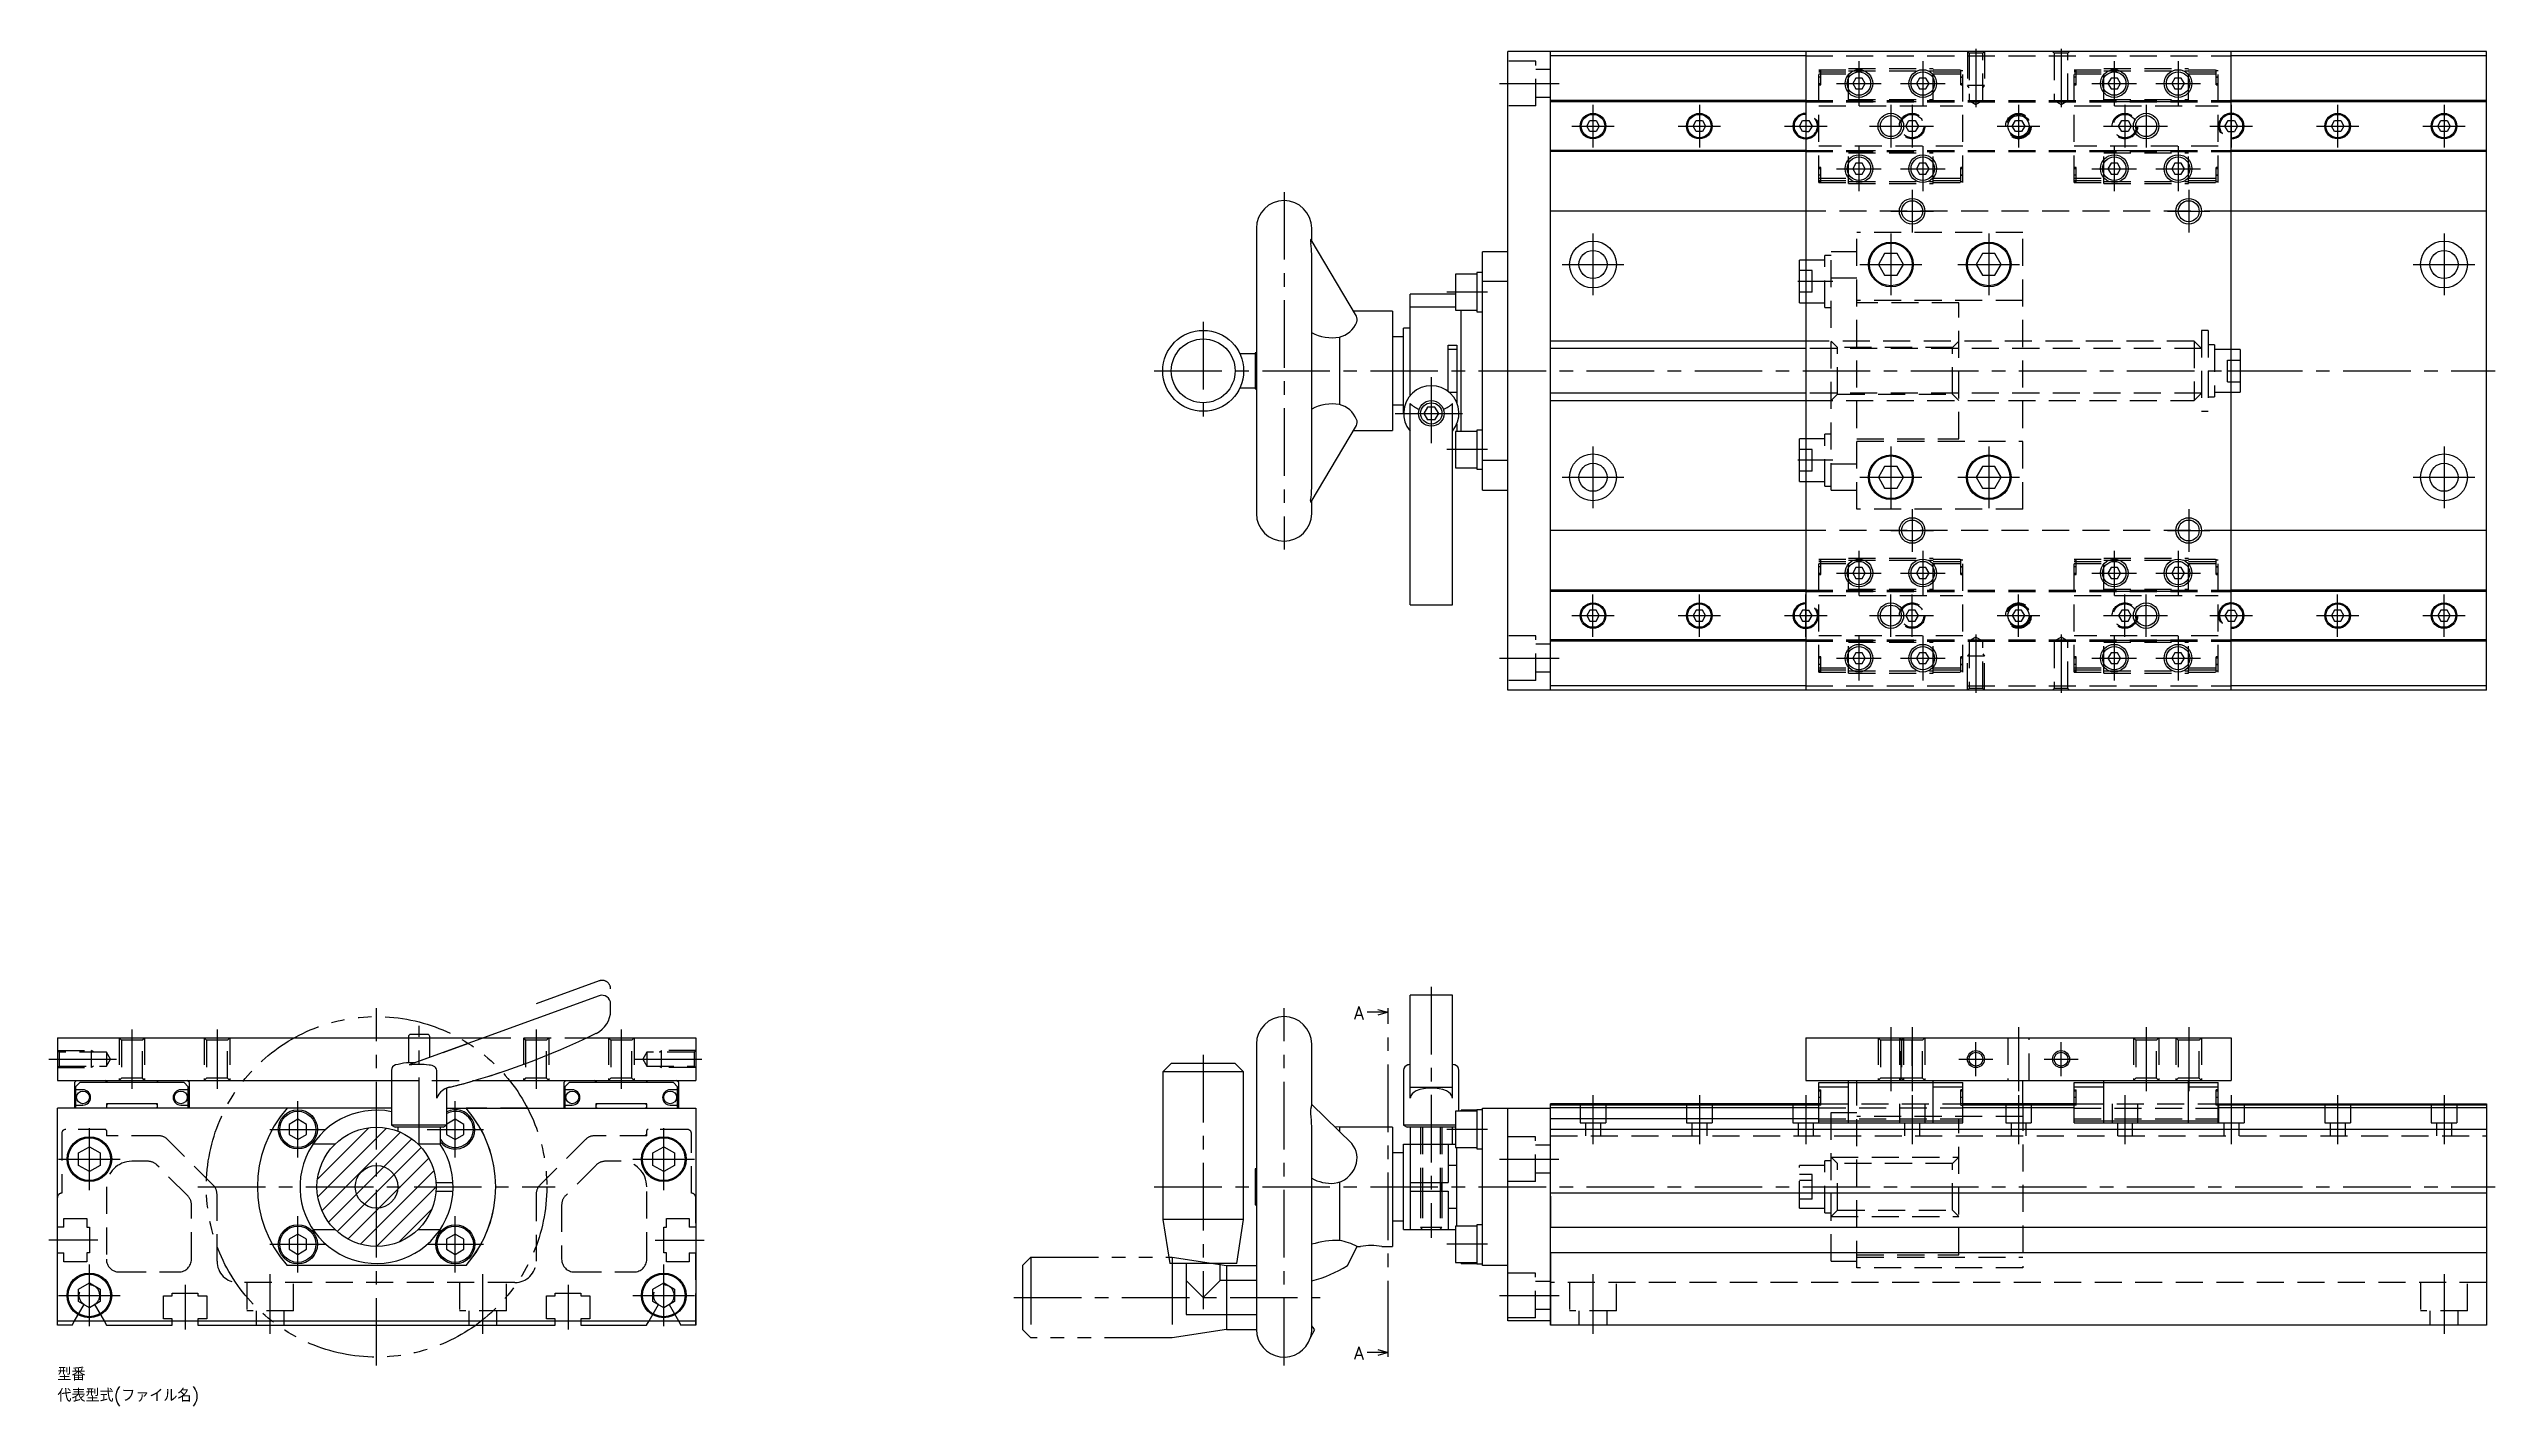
# Model space of a CAD drawing. Extents: x -2 to 573, y -9 to 310.
import ezdxf

# ---------------------------------------------------------------- set-up
doc = ezdxf.new("R2010")
doc.units = 0
doc.header["$LTSCALE"] = 0.5
for name, pattern in [('CENTER', [50.8, 31.75, -6.35, 6.35, -6.35]), ('DASHED', [19.05, 12.7, -6.35]), ('PHANTOM', [63.5, 31.75, -6.35, 6.35, -6.35, 6.35, -6.35])]:
    doc.linetypes.add(name, pattern=pattern)
for name, color, linetype in [('MSM_CENTER', 1, 'CENTER'), ('MSM_CONTINUOUS', 7, 'CONTINUOUS'), ('MSM_DASHED', 4, 'DASHED'), ('MSM_IMAGINARY', 6, 'PHANTOM'), ('MSM_NARROW', 5, 'CONTINUOUS'), ('MSM_PART_NUMBER', 7, 'CONTINUOUS')]:
    doc.layers.add(name, color=color, linetype=linetype)
doc.styles.get("Standard").update_dxf_attribs({"font": 'txt.shx', "height": 3, "bigfont": 'bigfont.shx'})

msp = doc.modelspace()

# ---------------------------------------------------------------- texts
at = {"layer": 'MSM_PART_NUMBER'}
for p in [(304.68, 81.85), (304.68, 1.92)]:
    msp.add_text('A', height=3, dxfattribs=at).set_placement(p)

# ---------------------------------------------------------------- blocks, each defined once
blk = doc.blocks.new('*U6')
at = {"layer": 'MSM_PART_NUMBER'}
blk.add_text('型番', height=3, dxfattribs=at).set_placement((0, -3))
blk = doc.blocks.new('*U7')
at = {"layer": 'MSM_PART_NUMBER'}
blk.add_text('代表型式(ファイル名)', height=3, dxfattribs=at).set_placement((0, -8))

# ---------------------------------------------------------------- linework, layer by layer
at = {"layer": 'MSM_CENTER'}
for p, q in [((423.37, 306.94), (423.37, 296.44)), ((438.37, 306.94), (438.37, 296.44)), ((450.87, 309.82), (450.87, 296.14)), ((470.87, 309.82), (470.87, 296.14)), ((483.37, 306.94), (483.37, 296.44)), ((498.37, 306.94), (498.37, 296.44)), ((338.94, 301.69), (352.94, 301.69)), ((414.45, 303.19), (413.9, 303.19)), ((418.12, 301.69), (428.62, 301.69)), ((433.12, 301.69), (443.62, 301.69)), ((447.85, 303.19), (447.3, 303.19)), ((474.45, 303.19), (473.9, 303.19)), ((478.12, 301.69), (488.62, 301.69)), ((493.12, 301.69), (503.62, 301.69)), ((507.85, 303.19), (507.3, 303.19)), ((360.87, 296.69), (360.87, 286.69)), ((385.87, 296.69), (385.87, 286.69)), ((410.87, 296.69), (410.87, 286.69)), ((430.87, 296.69), (430.87, 286.69)), ((435.87, 296.69), (435.87, 286.69)), ((460.87, 296.69), (460.87, 286.69)), ((485.87, 296.69), (485.87, 286.69)), ((490.87, 296.69), (490.87, 286.69)), ((510.87, 296.69), (510.87, 286.69)), ((535.87, 296.69), (535.87, 286.69)), ((560.87, 296.69), (560.87, 286.69)), ((355.87, 291.69), (365.87, 291.69)), ((380.87, 291.69), (390.87, 291.69)), ((405.87, 291.69), (415.87, 291.69)), ((425.87, 291.69), (440.87, 291.69)), ((455.87, 291.69), (465.87, 291.69)), ((480.87, 291.69), (495.87, 291.69)), ((505.87, 291.69), (515.87, 291.69)), ((530.87, 291.69), (540.87, 291.69)), ((555.87, 291.69), (565.87, 291.69)), ((418.12, 281.69), (428.62, 281.69)), ((423.37, 286.94), (423.37, 276.44)), ((433.12, 281.69), (443.62, 281.69)), ((438.37, 286.94), (438.37, 276.44)), ((478.12, 281.69), (488.62, 281.69)), ((483.37, 286.94), (483.37, 276.44)), ((493.12, 281.69), (503.62, 281.69)), ((498.37, 286.94), (498.37, 276.44)), ((288.27, 276.19), (288.27, 192.19)), ((414.45, 280.19), (413.9, 280.19)), ((435.87, 276.69), (435.87, 266.69)), ((447.85, 280.19), (447.3, 280.19)), ((474.45, 280.19), (473.9, 280.19)), ((500.87, 276.69), (500.87, 266.69)), ((507.85, 280.19), (507.3, 280.19)), ((430.87, 271.69), (440.87, 271.69)), ((495.87, 271.69), (505.87, 271.69)), ((360.87, 266.44), (360.87, 251.94)), ((430.87, 266.44), (430.87, 251.94)), ((453.87, 266.44), (453.87, 251.94)), ((560.87, 266.44), (560.87, 251.94)), ((353.62, 259.19), (368.12, 259.19)), ((423.62, 259.19), (438.12, 259.19)), ((446.62, 259.19), (461.12, 259.19)), ((553.62, 259.19), (568.12, 259.19)), ((417.25, 255.19), (409, 255.19)), ((336.09, 252.69), (326.52, 252.69)), ((269.27, 245.69), (269.27, 222.69)), ((257.77, 234.19), (572.87, 234.19)), ((322.87, 232.69), (322.87, 217.19)), ((314.37, 224.19), (331.87, 224.19)), ((336.09, 215.69), (326.52, 215.69)), ((360.87, 216.44), (360.87, 201.94)), ((417.25, 213.19), (409, 213.19)), ((430.87, 216.44), (430.87, 201.94)), ((453.87, 216.44), (453.87, 201.94)), ((560.87, 216.44), (560.87, 201.94)), ((353.62, 209.19), (368.12, 209.19)), ((423.62, 209.19), (438.12, 209.19)), ((446.62, 209.19), (461.12, 209.19)), ((553.62, 209.19), (568.12, 209.19)), ((435.87, 201.69), (435.87, 191.69)), ((500.87, 201.69), (500.87, 191.69)), ((430.87, 196.69), (440.87, 196.69)), ((495.87, 196.69), (505.87, 196.69)), ((423.37, 191.94), (423.37, 181.44)), ((438.37, 191.94), (438.37, 181.44)), ((483.37, 191.94), (483.37, 181.44)), ((498.37, 191.94), (498.37, 181.44)), ((414.45, 188.19), (413.9, 188.19)), ((418.12, 186.69), (428.62, 186.69)), ((433.12, 186.69), (443.62, 186.69)), ((447.85, 188.19), (447.3, 188.19)), ((474.45, 188.19), (473.9, 188.19)), ((478.12, 186.69), (488.62, 186.69)), ((493.12, 186.69), (503.62, 186.69)), ((507.85, 188.19), (507.3, 188.19)), ((360.87, 171.69), (360.87, 181.69)), ((385.87, 171.69), (385.87, 181.69)), ((410.87, 171.69), (410.87, 181.69)), ((430.87, 171.69), (430.87, 181.69)), ((435.87, 171.69), (435.87, 181.69)), ((460.87, 171.69), (460.87, 181.69)), ((485.87, 171.69), (485.87, 181.69)), ((490.87, 171.69), (490.87, 181.69)), ((510.87, 171.69), (510.87, 181.69)), ((535.87, 171.69), (535.87, 181.69)), ((560.87, 171.69), (560.87, 181.69)), ((355.87, 176.69), (365.87, 176.69)), ((380.87, 176.69), (390.87, 176.69)), ((405.87, 176.69), (415.87, 176.69)), ((425.87, 176.69), (440.87, 176.69)), ((455.87, 176.69), (465.87, 176.69)), ((480.87, 176.69), (495.87, 176.69)), ((505.87, 176.69), (515.87, 176.69)), ((530.87, 176.69), (540.87, 176.69)), ((555.87, 176.69), (565.87, 176.69)), ((423.37, 171.94), (423.37, 161.44)), ((438.37, 171.94), (438.37, 161.44)), ((450.87, 172.25), (450.87, 158.57)), ((470.87, 172.25), (470.87, 158.57)), ((483.37, 171.94), (483.37, 161.44)), ((498.37, 171.94), (498.37, 161.44)), ((338.94, 166.69), (352.94, 166.69)), ((414.45, 165.19), (413.9, 165.19)), ((418.12, 166.69), (428.62, 166.69)), ((433.12, 166.69), (443.62, 166.69)), ((447.85, 165.19), (447.3, 165.19)), ((474.45, 165.19), (473.9, 165.19)), ((478.12, 166.69), (488.62, 166.69)), ((493.12, 166.69), (503.62, 166.69)), ((507.85, 165.19), (507.3, 165.19)), ((322.87, 89.5), (322.87, 30.5)), ((75, 0.5), (75, 84.5)), ((288.27, 0.5), (288.27, 84.5)), ((312.77, 4.58), (312.77, 82.5)), ((17.5, 79.5), (17.5, 65.5)), ((37.5, 79.5), (37.5, 65.5)), ((85, 52.3), (85, 80.3)), ((112.5, 79.5), (112.5, 65.5)), ((132.5, 79.5), (132.5, 65.5)), ((430.87, 80), (430.87, 65)), ((435.87, 80), (435.87, 65)), ((450.87, 68.5), (450.87, 76.5)), ((460.87, 80), (460.87, 65)), ((470.87, 68.5), (470.87, 76.5)), ((490.87, 80), (490.87, 65)), ((500.87, 80), (500.87, 65)), ((-2, 72.5), (14.44, 72.5)), ((135.56, 72.5), (152, 72.5)), ((269.27, 73.5), (269.27, 13.75)), ((446.87, 72.5), (454.87, 72.5)), ((466.87, 72.5), (474.87, 72.5)), ((360.87, 64), (360.87, 52.5)), ((385.87, 64), (385.87, 52.5)), ((410.87, 64), (410.87, 52.5)), ((414.45, 63.5), (413.9, 63.5)), ((435.87, 64), (435.87, 52.5)), ((447.85, 63.5), (447.3, 63.5)), ((460.87, 64), (460.87, 52.5)), ((474.45, 63.5), (473.9, 63.5)), ((485.87, 64), (485.87, 52.5)), ((507.85, 63.5), (507.3, 63.5)), ((510.87, 64), (510.87, 52.5)), ((535.87, 64), (535.87, 52.5)), ((560.87, 64), (560.87, 52.5)), ((56.5, 49.4), (56.5, 62.6)), ((93.5, 49.4), (93.5, 62.6)), ((7.5, 41.75), (7.5, 56.25)), ((49.9, 56), (63.1, 56)), ((86.9, 56), (100.1, 56)), ((142.5, 41.75), (142.5, 56.25)), ((336.09, 56), (326.52, 56)), ((0.25, 49), (14.75, 49)), ((135.25, 49), (149.75, 49)), ((338.87, 49), (352.87, 49)), ((33, 42.5), (117, 42.5)), ((257.77, 42.5), (572.87, 42.5)), ((56.5, 22.4), (56.5, 35.6)), ((93.5, 22.4), (93.5, 35.6)), ((9.5, 30), (-2, 30)), ((49.9, 29), (63.1, 29)), ((86.9, 29), (100.1, 29)), ((140.5, 30), (152, 30)), ((336.09, 29), (326.52, 29)), ((7.5, 9.75), (7.5, 24.25)), ((142.5, 9.75), (142.5, 24.25)), ((30, 19.5), (30, 9)), ((50, 8), (50, 22)), ((100, 8), (100, 22)), ((120, 19.5), (120, 9)), ((360.87, 22), (360.87, 8)), ((560.87, 22), (560.87, 8)), ((0.25, 17), (14.75, 17)), ((135.25, 17), (149.75, 17)), ((224.77, 16.5), (296.77, 16.5)), ((338.87, 17), (352.92, 17))]:
    msp.add_line(p, q, dxfattribs=at)
at = {"layer": 'MSM_CONTINUOUS'}
for p, q in [((340.87, 159.19), (340.87, 309.19)), ((350.87, 309.19), (340.87, 309.19)), ((350.87, 159.19), (350.87, 309.19)), ((350.87, 309.14), (350.92, 309.14)), ((410.87, 308.19), (350.87, 308.19)), ((570.87, 309.19), (350.92, 309.19)), ((350.92, 309.19), (350.92, 309.14)), ((410.87, 309.19), (410.87, 159.19)), ((510.87, 159.19), (510.87, 309.19)), ((570.87, 308.19), (510.87, 308.19)), ((570.87, 159.19), (570.87, 309.19)), ((422.63, 302.97), (421.9, 301.69)), ((421.9, 301.69), (422.63, 300.41)), ((424.11, 302.97), (422.63, 302.97)), ((422.63, 300.41), (424.11, 300.41)), ((424.85, 301.69), (424.11, 302.97)), ((424.11, 300.41), (424.85, 301.69)), ((437.63, 302.97), (436.9, 301.69)), ((436.9, 301.69), (437.63, 300.41)), ((439.11, 302.97), (437.63, 302.97)), ((437.63, 300.41), (439.11, 300.41)), ((439.85, 301.69), (439.11, 302.97)), ((439.11, 300.41), (439.85, 301.69)), ((482.63, 302.97), (481.9, 301.69)), ((481.9, 301.69), (482.63, 300.41)), ((484.11, 302.97), (482.63, 302.97)), ((482.63, 300.41), (484.11, 300.41)), ((484.85, 301.69), (484.11, 302.97)), ((484.11, 300.41), (484.85, 301.69)), ((497.63, 302.97), (496.9, 301.69)), ((496.9, 301.69), (497.63, 300.41)), ((499.11, 302.97), (497.63, 302.97)), ((497.63, 300.41), (499.11, 300.41)), ((499.85, 301.69), (499.11, 302.97)), ((499.11, 300.41), (499.85, 301.69)), ((410.87, 297.69), (350.87, 297.69)), ((410.87, 297.39), (350.87, 297.39)), ((570.87, 297.69), (510.87, 297.69)), ((570.82, 297.39), (510.87, 297.39)), ((570.82, 285.69), (570.82, 297.69)), ((359.4, 291.69), (360.13, 292.97)), ((360.13, 290.41), (359.4, 291.69)), ((360.13, 292.97), (361.61, 292.97)), ((361.61, 290.41), (360.13, 290.41)), ((361.61, 292.97), (362.35, 291.69)), ((362.35, 291.69), (361.61, 290.41)), ((384.4, 291.69), (385.13, 292.97)), ((385.13, 290.41), (384.4, 291.69)), ((385.13, 292.97), (386.61, 292.97)), ((386.61, 290.41), (385.13, 290.41)), ((386.61, 292.97), (387.35, 291.69)), ((387.35, 291.69), (386.61, 290.41)), ((409.4, 291.69), (410.13, 292.97)), ((410.13, 290.41), (409.4, 291.69)), ((410.13, 292.97), (410.87, 292.97)), ((410.87, 290.41), (410.13, 290.41)), ((459.4, 291.69), (460.13, 292.97)), ((460.13, 290.41), (459.4, 291.69)), ((460.13, 292.97), (461.61, 292.97)), ((461.61, 290.41), (460.13, 290.41)), ((461.61, 292.97), (462.35, 291.69)), ((462.35, 291.69), (461.61, 290.41)), ((510.87, 292.97), (511.61, 292.97)), ((510.87, 290.41), (511.61, 290.41)), ((511.61, 292.97), (512.35, 291.69)), ((512.35, 291.69), (511.61, 290.41)), ((534.4, 291.69), (535.13, 292.97)), ((535.13, 290.41), (534.4, 291.69)), ((535.13, 292.97), (536.61, 292.97)), ((536.61, 290.41), (535.13, 290.41)), ((536.61, 292.97), (537.35, 291.69)), ((537.35, 291.69), (536.61, 290.41)), ((559.4, 291.69), (560.13, 292.97)), ((560.13, 290.41), (559.4, 291.69)), ((560.13, 292.97), (561.61, 292.97)), ((561.61, 290.41), (560.13, 290.41)), ((561.61, 292.97), (562.35, 291.69)), ((562.35, 291.69), (561.61, 290.41)), ((410.87, 285.99), (350.87, 285.99)), ((410.87, 285.69), (350.87, 285.69)), ((422.63, 282.97), (421.9, 281.69)), ((421.9, 281.69), (422.63, 280.41)), ((424.11, 282.97), (422.63, 282.97)), ((424.85, 281.69), (424.11, 282.97)), ((424.11, 280.41), (424.85, 281.69)), ((437.63, 282.97), (436.9, 281.69)), ((436.9, 281.69), (437.63, 280.41)), ((439.11, 282.97), (437.63, 282.97)), ((439.85, 281.69), (439.11, 282.97)), ((439.11, 280.41), (439.85, 281.69)), ((482.63, 282.97), (481.9, 281.69)), ((481.9, 281.69), (482.63, 280.41)), ((484.11, 282.97), (482.63, 282.97)), ((484.85, 281.69), (484.11, 282.97)), ((484.11, 280.41), (484.85, 281.69)), ((497.63, 282.97), (496.9, 281.69)), ((496.9, 281.69), (497.63, 280.41)), ((499.11, 282.97), (497.63, 282.97)), ((499.85, 281.69), (499.11, 282.97)), ((499.11, 280.41), (499.85, 281.69)), ((570.82, 285.99), (510.87, 285.99)), ((570.82, 285.69), (510.87, 285.69)), ((422.63, 280.41), (424.11, 280.41)), ((437.63, 280.41), (439.11, 280.41)), ((482.63, 280.41), (484.11, 280.41)), ((497.63, 280.41), (499.11, 280.41)), ((410.87, 271.69), (350.87, 271.69)), ((570.87, 271.69), (510.87, 271.69)), ((281.77, 267.69), (281.77, 200.69)), ((305.27, 247.05), (294.68, 264.95)), ((294.77, 264.79), (294.77, 267.69)), ((294.77, 206.72), (294.77, 261.66)), ((334.87, 206.19), (334.87, 262.19)), ((340.87, 262.19), (334.87, 262.19)), ((409.37, 250.19), (409.37, 260.19)), ((410.87, 260.19), (409.37, 260.19)), ((429.41, 261.73), (427.94, 259.19)), ((427.94, 259.19), (429.41, 256.65)), ((432.34, 261.73), (429.41, 261.73)), ((433.81, 259.19), (432.34, 261.73)), ((432.34, 256.65), (433.81, 259.19)), ((452.41, 261.73), (450.94, 259.19)), ((450.94, 259.19), (452.41, 256.65)), ((455.34, 261.73), (452.41, 261.73)), ((456.81, 259.19), (455.34, 261.73)), ((455.34, 256.65), (456.81, 259.19)), ((328.57, 256.94), (328.57, 248.44)), ((333.57, 256.94), (328.57, 256.94)), ((333.57, 257.29), (333.57, 248.09)), ((334.87, 257.29), (333.57, 257.29)), ((340.87, 255.21), (334.87, 255.21)), ((429.41, 256.65), (432.34, 256.65)), ((452.41, 256.65), (455.34, 256.65)), ((313.77, 248.19), (304.59, 248.19)), ((313.77, 248.19), (313.77, 220.19)), ((317.87, 228.35), (317.87, 252.19)), ((328.57, 252.19), (317.87, 252.19)), ((328.57, 249.16), (317.87, 249.16)), ((328.57, 248.44), (333.57, 248.44)), ((329.87, 219.94), (329.87, 248.44)), ((333.57, 248.09), (334.87, 248.09)), ((409.37, 250.19), (410.87, 250.19)), ((301.27, 242.09), (301.27, 226.3)), ((316.37, 242.19), (313.77, 242.19)), ((316.37, 224.19), (316.37, 244.19)), ((317.87, 244.19), (316.37, 244.19)), ((281.47, 238.19), (277.89, 238.19)), ((281.47, 238.44), (281.47, 229.94)), ((281.77, 238.44), (281.47, 238.44)), ((326.87, 229.32), (326.87, 240.19)), ((326.87, 240.19), (328.87, 240.19)), ((328.87, 239.19), (326.87, 239.19)), ((328.87, 240.19), (328.87, 226.69)), ((410.87, 241.19), (350.87, 241.19)), ((512.97, 239.19), (510.87, 239.19)), ((512.97, 239.19), (512.97, 229.19)), ((512.97, 239.19), (512.97, 229.19)), ((277.89, 230.19), (281.47, 230.19)), ((281.47, 229.94), (281.77, 229.94)), ((313.77, 226.19), (316.37, 226.19)), ((317.87, 179.19), (317.87, 226.53)), ((322.01, 225.69), (321.14, 224.19)), ((323.74, 225.69), (322.01, 225.69)), ((324.61, 224.19), (323.74, 225.69)), ((327.03, 229.19), (328.87, 229.19)), ((327.87, 179.19), (327.87, 226.53)), ((350.87, 227.19), (410.87, 227.19)), ((510.87, 229.19), (512.97, 229.19)), ((294.68, 203.44), (305.27, 221.34)), ((304.59, 220.19), (313.77, 220.19)), ((321.14, 224.19), (322.01, 222.69)), ((323.74, 222.69), (322.01, 222.69)), ((323.74, 222.69), (324.61, 224.19)), ((328.57, 219.94), (328.57, 211.44)), ((333.57, 219.94), (328.57, 219.94)), ((328.87, 221.69), (328.87, 219.94)), ((333.57, 220.29), (333.57, 211.09)), ((334.87, 220.29), (333.57, 220.29)), ((334.87, 213.18), (340.87, 213.18)), ((409.37, 208.19), (409.37, 218.19)), ((410.87, 218.19), (409.37, 218.19)), ((328.57, 211.44), (333.57, 211.44)), ((333.57, 211.09), (334.87, 211.09)), ((409.37, 208.19), (410.87, 208.19)), ((429.41, 211.73), (427.94, 209.19)), ((427.94, 209.19), (429.41, 206.65)), ((432.34, 211.73), (429.41, 211.73)), ((433.81, 209.19), (432.34, 211.73)), ((432.34, 206.65), (433.81, 209.19)), ((452.41, 211.73), (450.94, 209.19)), ((450.94, 209.19), (452.41, 206.65)), ((455.34, 211.73), (452.41, 211.73)), ((456.81, 209.19), (455.34, 211.73)), ((455.34, 206.65), (456.81, 209.19)), ((294.77, 200.69), (294.77, 203.6)), ((334.87, 206.19), (340.87, 206.19)), ((429.41, 206.65), (432.34, 206.65)), ((452.41, 206.65), (455.34, 206.65)), ((410.87, 196.69), (350.87, 196.69)), ((570.87, 196.69), (510.87, 196.69)), ((422.63, 187.97), (421.9, 186.69)), ((421.9, 186.69), (422.63, 185.41)), ((424.11, 187.97), (422.63, 187.97)), ((422.63, 185.41), (424.11, 185.41)), ((424.85, 186.69), (424.11, 187.97)), ((424.11, 185.41), (424.85, 186.69)), ((437.63, 187.97), (436.9, 186.69)), ((436.9, 186.69), (437.63, 185.41)), ((439.11, 187.97), (437.63, 187.97)), ((437.63, 185.41), (439.11, 185.41)), ((439.85, 186.69), (439.11, 187.97)), ((439.11, 185.41), (439.85, 186.69)), ((482.63, 187.97), (481.9, 186.69)), ((481.9, 186.69), (482.63, 185.41)), ((484.11, 187.97), (482.63, 187.97)), ((482.63, 185.41), (484.11, 185.41)), ((484.85, 186.69), (484.11, 187.97)), ((484.11, 185.41), (484.85, 186.69)), ((497.63, 187.97), (496.9, 186.69)), ((496.9, 186.69), (497.63, 185.41)), ((499.11, 187.97), (497.63, 187.97)), ((497.63, 185.41), (499.11, 185.41)), ((499.85, 186.69), (499.11, 187.97)), ((499.11, 185.41), (499.85, 186.69)), ((317.87, 179.19), (327.87, 179.19)), ((410.87, 182.69), (350.87, 182.69)), ((410.87, 182.39), (350.87, 182.39)), ((570.82, 182.69), (510.87, 182.69)), ((570.82, 182.39), (510.87, 182.39)), ((570.82, 170.69), (570.82, 182.69)), ((360.13, 177.97), (359.4, 176.69)), ((359.4, 176.69), (360.13, 175.41)), ((361.61, 177.97), (360.13, 177.97)), ((360.13, 175.41), (361.61, 175.41)), ((362.35, 176.69), (361.61, 177.97)), ((361.61, 175.41), (362.35, 176.69)), ((385.13, 177.97), (384.4, 176.69)), ((384.4, 176.69), (385.13, 175.41)), ((386.61, 177.97), (385.13, 177.97)), ((385.13, 175.41), (386.61, 175.41)), ((387.35, 176.69), (386.61, 177.97)), ((386.61, 175.41), (387.35, 176.69)), ((410.13, 177.97), (409.4, 176.69)), ((409.4, 176.69), (410.13, 175.41)), ((410.87, 177.97), (410.13, 177.97)), ((410.13, 175.41), (410.87, 175.41)), ((460.13, 177.97), (459.4, 176.69)), ((459.4, 176.69), (460.13, 175.41)), ((461.61, 177.97), (460.13, 177.97)), ((460.13, 175.41), (461.61, 175.41)), ((462.35, 176.69), (461.61, 177.97)), ((461.61, 175.41), (462.35, 176.69)), ((510.87, 177.97), (511.61, 177.97)), ((510.87, 175.41), (511.61, 175.41)), ((512.35, 176.69), (511.61, 177.97)), ((511.61, 175.41), (512.35, 176.69)), ((535.13, 177.97), (534.4, 176.69)), ((534.4, 176.69), (535.13, 175.41)), ((536.61, 177.97), (535.13, 177.97)), ((535.13, 175.41), (536.61, 175.41)), ((537.35, 176.69), (536.61, 177.97)), ((536.61, 175.41), (537.35, 176.69)), ((560.13, 177.97), (559.4, 176.69)), ((559.4, 176.69), (560.13, 175.41)), ((561.61, 177.97), (560.13, 177.97)), ((560.13, 175.41), (561.61, 175.41)), ((562.35, 176.69), (561.61, 177.97)), ((561.61, 175.41), (562.35, 176.69)), ((410.87, 170.99), (350.87, 170.99)), ((410.87, 170.69), (350.87, 170.69)), ((422.63, 167.97), (421.9, 166.69)), ((424.11, 167.97), (422.63, 167.97)), ((424.85, 166.69), (424.11, 167.97)), ((437.63, 167.97), (436.9, 166.69)), ((439.11, 167.97), (437.63, 167.97)), ((439.85, 166.69), (439.11, 167.97)), ((482.63, 167.97), (481.9, 166.69)), ((484.11, 167.97), (482.63, 167.97)), ((484.85, 166.69), (484.11, 167.97)), ((497.63, 167.97), (496.9, 166.69)), ((499.11, 167.97), (497.63, 167.97)), ((499.85, 166.69), (499.11, 167.97)), ((570.82, 170.99), (510.87, 170.99)), ((570.87, 170.69), (510.87, 170.69)), ((421.9, 166.69), (422.63, 165.41)), ((422.63, 165.41), (424.11, 165.41)), ((424.11, 165.41), (424.85, 166.69)), ((436.9, 166.69), (437.63, 165.41)), ((437.63, 165.41), (439.11, 165.41)), ((439.11, 165.41), (439.85, 166.69)), ((481.9, 166.69), (482.63, 165.41)), ((482.63, 165.41), (484.11, 165.41)), ((484.11, 165.41), (484.85, 166.69)), ((496.9, 166.69), (497.63, 165.41)), ((497.63, 165.41), (499.11, 165.41)), ((499.11, 165.41), (499.85, 166.69)), ((350.87, 159.19), (340.87, 159.19)), ((410.87, 160.19), (350.87, 160.19)), ((350.92, 159.24), (350.87, 159.24)), ((350.92, 159.24), (350.92, 159.19)), ((570.87, 159.19), (350.92, 159.19)), ((570.87, 160.19), (510.87, 160.19)), ((127.32, 87.38), (82.66, 71.13)), ((317.87, 63.36), (317.87, 87.5)), ((327.87, 87.5), (317.87, 87.5)), ((327.87, 63.36), (327.87, 87.5)), ((130, 83.95), (130, 85.5)), ((0, 77.5), (82.5, 77.5)), ((0, 77.5), (0, 67.5)), ((82.5, 77.8), (82.5, 71.62)), ((87, 78.3), (83, 78.3)), ((87.5, 72.89), (87.5, 77.8)), ((87.5, 77.5), (100.18, 77.5)), ((124.42, 77.5), (150, 77.5)), ((150, 77.5), (150, 67.5)), ((281.77, 76), (281.77, 9)), ((294.77, 61.67), (294.77, 76)), ((410.87, 77.5), (410.87, 67.5)), ((410.87, 77.5), (510.87, 77.5)), ((510.87, 77.5), (510.87, 67.5)), ((78.5, 69.87), (78.5, 57)), ((84.03, 71.62), (82, 71.62)), ((89.15, 63.36), (89.15, 69.87)), ((261.77, 71.5), (259.77, 69.5)), ((278.77, 69.5), (259.77, 69.5)), ((259.77, 69.5), (259.77, 34.83)), ((276.77, 71.5), (261.77, 71.5)), ((278.77, 69.5), (276.77, 71.5)), ((278.77, 34.83), (278.77, 69.5)), ((316.37, 69.87), (316.37, 57)), ((329.37, 60.25), (329.37, 69.87)), ((0, 67.5), (78.5, 67.5)), ((4.5, 67.5), (4, 67)), ((4, 67), (4, 61)), ((5.25, 67), (4.25, 66)), ((4.25, 66), (4.25, 61)), ((6, 65.3), (4.25, 65.3)), ((29.75, 67), (5.25, 67)), ((11.75, 67), (11.25, 67.5)), ((23.75, 67.5), (23.25, 67)), ((30.75, 65.3), (29, 65.3)), ((30.75, 66), (29.75, 67)), ((31, 67), (30.5, 67.5)), ((30.75, 61), (30.75, 66)), ((31, 61), (31, 67)), ((91.5, 57), (91.5, 65.7)), ((98.09, 67.5), (150, 67.5)), ((119.5, 67.5), (119, 67)), ((119, 67), (119, 61)), ((120.25, 67), (119.25, 66)), ((119.25, 66), (119.25, 61)), ((121, 65.3), (119.25, 65.3)), ((144.75, 67), (120.25, 67)), ((126.75, 67), (126.25, 67.5)), ((138.75, 67.5), (138.25, 67)), ((145.75, 65.3), (144, 65.3)), ((145.75, 66), (144.75, 67)), ((146, 67), (145.5, 67.5)), ((145.75, 61), (145.75, 66)), ((146, 61), (146, 67)), ((317.87, 65.92), (327.87, 65.92)), ((410.87, 67.5), (510.87, 67.5)), ((413.92, 67), (447.82, 67)), ((413.92, 57.5), (413.92, 67)), ((413.92, 66), (420.92, 66)), ((413.92, 65.3), (414.42, 65.3)), ((414.42, 65), (413.92, 65)), ((414.42, 61.7), (414.42, 65.3)), ((420.92, 57.5), (420.92, 67.5)), ((440.82, 57.5), (440.82, 67.5)), ((440.82, 66), (447.82, 66)), ((447.32, 61.7), (447.32, 65.3)), ((447.82, 65.3), (447.32, 65.3)), ((447.82, 65), (447.32, 65)), ((447.82, 57.5), (447.82, 67)), ((461.87, 62), (461.87, 67.5)), ((473.92, 57.5), (473.92, 67)), ((473.92, 67), (507.82, 67)), ((473.92, 66), (480.92, 66)), ((473.92, 65.3), (474.42, 65.3)), ((474.42, 65), (473.92, 65)), ((474.42, 61.7), (474.42, 65.3)), ((480.92, 57.5), (480.92, 67.5)), ((500.82, 57.5), (500.82, 67.5)), ((500.82, 66), (507.82, 66)), ((507.82, 65.3), (507.32, 65.3)), ((507.32, 61.7), (507.32, 65.3)), ((507.82, 65), (507.32, 65)), ((507.82, 57.5), (507.82, 67)), ((0, 10), (0, 61)), ((78.5, 61), (0, 61)), ((4.25, 61.7), (6, 61.7)), ((23.5, 62), (11.5, 62)), ((11.8, 62), (11.5, 61.7)), ((11.5, 62), (11.5, 61.05)), ((23.5, 61.7), (23.2, 62)), ((23.5, 61.05), (23.5, 62)), ((29, 61.7), (30.75, 61.7)), ((56.5, 58.36), (54.46, 57.18)), ((58.54, 57.18), (56.5, 58.36)), ((91.5, 61), (150, 61)), ((93.5, 58.36), (91.5, 57.2)), ((95.54, 57.18), (93.5, 58.36)), ((119.25, 61.7), (121, 61.7)), ((138.5, 62), (126.5, 62)), ((126.8, 62), (126.5, 61.7)), ((126.5, 62), (126.5, 61.05)), ((138.5, 61.7), (138.2, 62)), ((138.5, 61.05), (138.5, 62)), ((144, 61.7), (145.75, 61.7)), ((150, 61), (150, 10)), ((304.2, 52.65), (294.77, 61.85)), ((333.57, 60.25), (328.57, 60.25)), ((328.57, 60.25), (328.57, 51.75)), ((329.87, 60.25), (329.87, 60.5)), ((333.57, 60.5), (329.87, 60.5)), ((334.87, 60.6), (333.57, 60.6)), ((333.57, 60.6), (333.57, 51.4)), ((334.87, 24), (334.87, 61)), ((334.87, 61), (350.87, 61)), ((340.87, 11), (340.87, 61)), ((350.87, 10), (350.87, 62)), ((414.42, 62), (350.87, 62)), ((414.42, 61.7), (350.87, 61.7)), ((413.92, 61.05), (350.87, 61.05)), ((413.92, 58.45), (350.87, 58.45)), ((414.42, 61.7), (413.92, 61.7)), ((413.92, 58), (447.82, 58)), ((413.92, 57.5), (447.82, 57.5)), ((474.42, 62), (447.32, 62)), ((447.32, 61.7), (447.82, 61.7)), ((473.92, 61.7), (447.82, 61.7)), ((473.92, 61.05), (447.82, 61.05)), ((474.42, 61.7), (473.92, 61.7)), ((473.92, 58), (507.82, 58)), ((473.92, 57.5), (507.82, 57.5)), ((507.32, 62), (570.87, 62)), ((570.87, 61.7), (507.32, 61.7)), ((570.87, 61.05), (507.82, 61.05)), ((570.87, 62), (570.87, 10)), ((4.96, 50.47), (7.5, 51.93)), ((7.5, 51.93), (10.04, 50.47)), ((54.46, 57.18), (54.46, 54.82)), ((54.46, 54.82), (56.5, 53.64)), ((56.5, 53.64), (58.54, 54.82)), ((58.54, 54.82), (58.54, 57.18)), ((65.2, 52.5), (60.03, 52.5)), ((78.5, 57), (79.37, 56.5)), ((91.5, 57), (78.5, 57)), ((90.63, 56.5), (79.37, 56.5)), ((80, 56.5), (80, 55.58)), ((89.97, 52.5), (84.8, 52.5)), ((90, 52.5), (90, 56.5)), ((90.63, 56.5), (91.5, 57)), ((91.46, 56.98), (91.46, 54.82)), ((91.46, 54.82), (93.5, 53.64)), ((93.5, 53.64), (95.54, 54.82)), ((95.54, 54.82), (95.54, 57.18)), ((139.96, 50.47), (142.5, 51.93)), ((142.5, 51.93), (145.04, 50.47)), ((294.77, 9.12), (294.77, 56.7)), ((301.27, 56.5), (300.15, 56.6)), ((313.77, 56.5), (301.27, 56.5)), ((301.27, 56.5), (301.27, 55.51)), ((313.77, 56.5), (313.77, 28.5)), ((328.57, 57), (316.37, 57)), ((316.37, 57), (317.24, 56.5)), ((316.37, 52.5), (328.57, 52.5)), ((316.37, 32.5), (316.37, 52.5)), ((328.51, 56.5), (317.24, 56.5)), ((317.87, 56.5), (317.87, 32.5)), ((326.87, 52.5), (326.87, 43.5)), ((327.87, 52.5), (327.87, 56.5)), ((328.51, 56.5), (328.57, 56.54)), ((328.57, 51.75), (333.57, 51.75)), ((328.87, 33.25), (328.87, 51.75)), ((570.87, 56), (350.87, 56)), ((4.96, 47.53), (4.96, 50.47)), ((7.5, 46.07), (4.96, 47.53)), ((10.04, 47.53), (7.5, 46.07)), ((10.04, 50.47), (10.04, 47.53)), ((139.96, 47.53), (139.96, 50.47)), ((142.5, 46.07), (139.96, 47.53)), ((145.04, 47.53), (142.5, 46.07)), ((145.04, 50.47), (145.04, 47.53)), ((281.77, 46.75), (281.47, 46.75)), ((281.47, 46.75), (281.47, 38.25)), ((316.37, 50.5), (313.77, 50.5)), ((328.87, 47.5), (326.87, 47.5)), ((333.57, 51.4), (334.87, 51.4)), ((88.96, 43.5), (92.97, 43.5)), ((88.96, 41.5), (92.97, 41.5)), ((301.27, 43.56), (301.27, 29.88)), ((317.87, 43.5), (326.87, 43.5)), ((317.87, 41.5), (326.87, 41.5)), ((320.37, 43.5), (320.37, 41.5)), ((320.37, 43.5), (320.37, 41.5)), ((325.37, 41.5), (325.37, 43.5)), ((325.37, 43.5), (325.37, 41.5)), ((326.87, 41.5), (326.87, 32.5)), ((570.87, 41), (350.87, 41)), ((350.92, 40.31), (350.87, 40.31)), ((350.92, 40.31), (350.92, 33)), ((278.77, 34.83), (259.77, 34.83)), ((259.77, 34.83), (261.39, 24.5)), ((277.16, 24.5), (278.77, 34.83)), ((281.47, 38.25), (281.77, 38.25)), ((313.77, 34.5), (316.37, 34.5)), ((326.87, 37.5), (328.87, 37.5)), ((56.5, 31.36), (54.46, 30.18)), ((54.46, 30.18), (54.46, 27.82)), ((58.54, 30.18), (56.5, 31.36)), ((58.54, 27.82), (58.54, 30.18)), ((60.03, 32.5), (65.2, 32.5)), ((84.8, 32.5), (89.97, 32.5)), ((93.5, 31.36), (91.46, 30.18)), ((91.46, 30.18), (91.46, 27.82)), ((95.54, 30.18), (93.5, 31.36)), ((95.54, 27.82), (95.54, 30.18)), ((316.37, 32.5), (328.57, 32.5)), ((333.57, 33.25), (328.57, 33.25)), ((328.57, 33.25), (328.57, 24.75)), ((334.87, 33.6), (333.57, 33.6)), ((333.57, 33.6), (333.57, 24.4)), ((350.87, 33), (570.87, 33)), ((96.02, 24), (53.98, 24)), ((54.46, 27.82), (56.5, 26.64)), ((56.5, 26.64), (58.54, 27.82)), ((91.46, 27.82), (93.5, 26.64)), ((93.5, 26.64), (95.54, 27.82)), ((277.16, 24.5), (261.39, 24.5)), ((265.27, 24.5), (265.27, 12.5)), ((273.27, 20.5), (273.27, 24.5)), ((303.15, 23.99), (305.46, 28.5)), ((305.44, 28.5), (306.27, 28.5)), ((311.27, 28.5), (313.77, 28.5)), ((328.57, 24.75), (333.57, 24.75)), ((329.87, 24.5), (329.87, 24.75)), ((329.87, 24.5), (333.57, 24.5)), ((333.57, 24.4), (334.87, 24.4)), ((340.87, 24), (334.87, 24)), ((570.87, 27), (350.87, 27)), ((350.92, 27), (350.92, 10)), ((4.96, 18.47), (7.5, 19.93)), ((4.96, 15.53), (4.96, 18.47)), ((7.5, 19.93), (10.04, 18.47)), ((10.04, 18.47), (10.04, 15.53)), ((139.96, 18.47), (142.5, 19.93)), ((139.96, 15.53), (139.96, 18.47)), ((142.5, 19.93), (145.04, 18.47)), ((145.04, 18.47), (145.04, 15.53)), ((265.27, 20.5), (269.27, 16.5)), ((269.27, 16.5), (273.27, 20.5)), ((281.77, 20.5), (273.27, 20.5)), ((7.5, 14.07), (4.96, 15.53)), ((10.04, 15.53), (7.5, 14.07)), ((142.5, 14.07), (139.96, 15.53)), ((145.04, 15.53), (142.5, 14.07)), ((265.27, 12.5), (281.77, 12.5)), ((0, 11), (150, 11)), ((3.46, 10), (0, 10)), ((0.05, 10), (0.05, 11)), ((3.46, 10), (4.04, 11)), ((10.96, 11), (11.54, 10)), ((11.54, 10), (27, 10)), ((27, 10), (27, 11)), ((33, 11), (33, 10)), ((33, 10), (117, 10)), ((117, 10), (117, 11)), ((123, 11), (123, 10)), ((123, 10), (138.46, 10)), ((138.46, 10), (139.04, 11)), ((145.96, 11), (146.54, 10)), ((150, 10), (146.54, 10)), ((149.95, 11), (149.95, 10)), ((294.49, 7.1), (295.47, 9.01)), ((350.87, 11), (340.87, 11)), ((570.87, 10), (350.87, 10))]:
    msp.add_line(p, q, dxfattribs=at)
for centre, radius in [((423.37, 301.69), 3.25), ((438.37, 301.69), 3.25), ((483.37, 301.69), 3.25), ((498.37, 301.69), 3.25), ((423.37, 301.69), 2.75), ((438.37, 301.69), 2.75), ((483.37, 301.69), 2.75), ((498.37, 301.69), 2.75), ((360.87, 291.69), 3), ((360.87, 291.69), 2.75), ((385.87, 291.69), 3), ((385.87, 291.69), 2.75), ((430.87, 291.69), 2.46), ((460.87, 291.69), 2.5), ((490.87, 291.69), 2.46), ((535.87, 291.69), 3), ((535.87, 291.69), 2.75), ((560.87, 291.69), 3), ((560.87, 291.69), 2.75), ((423.37, 281.69), 3.25), ((423.37, 281.69), 2.75), ((438.37, 281.69), 3.25), ((438.37, 281.69), 2.75), ((483.37, 281.69), 3.25), ((483.37, 281.69), 2.75), ((498.37, 281.69), 3.25), ((498.37, 281.69), 2.75), ((435.87, 271.69), 2.46), ((500.87, 271.69), 2.46), ((360.87, 259.19), 5.5), ((430.87, 259.19), 5.25), ((453.87, 259.19), 5.25), ((560.87, 259.19), 5.5), ((360.87, 259.19), 3.3), ((430.87, 259.19), 5), ((453.87, 259.19), 5), ((560.87, 259.19), 3.3), ((269.27, 234.19), 9.5), ((269.27, 234.19), 7.5), ((322.87, 224.19), 3), ((322.87, 224.19), 2.5), ((360.87, 209.19), 5.5), ((430.87, 209.19), 5.25), ((430.87, 209.19), 5), ((453.87, 209.19), 5.25), ((453.87, 209.19), 5), ((560.87, 209.19), 5.5), ((360.87, 209.19), 3.3), ((560.87, 209.19), 3.3), ((435.87, 196.69), 2.46), ((500.87, 196.69), 2.46), ((423.37, 186.69), 3.25), ((438.37, 186.69), 3.25), ((483.37, 186.69), 3.25), ((498.37, 186.69), 3.25), ((423.37, 186.69), 2.75), ((438.37, 186.69), 2.75), ((483.37, 186.69), 2.75), ((498.37, 186.69), 2.75), ((360.87, 176.69), 3), ((360.87, 176.69), 2.75), ((385.87, 176.69), 3), ((385.87, 176.69), 2.75), ((430.87, 176.69), 2.46), ((460.87, 176.69), 2.5), ((490.87, 176.69), 2.46), ((535.87, 176.69), 3), ((535.87, 176.69), 2.75), ((560.87, 176.69), 3), ((560.87, 176.69), 2.75), ((423.37, 166.69), 3.25), ((423.37, 166.69), 2.75), ((438.37, 166.69), 3.25), ((438.37, 166.69), 2.75), ((483.37, 166.69), 3.25), ((483.37, 166.69), 2.75), ((498.37, 166.69), 3.25), ((498.37, 166.69), 2.75), ((450.87, 72.5), 1.62), ((470.87, 72.5), 1.62), ((6, 63.5), 1.5), ((29, 63.5), 1.5), ((121, 63.5), 1.5), ((144, 63.5), 1.5), ((56.5, 56), 4.6), ((56.5, 56), 4.25), ((7.5, 49), 5.25), ((7.5, 49), 5), ((75, 42.5), 14), ((142.5, 49), 5.25), ((142.5, 49), 5), ((75, 42.5), 5), ((56.5, 29), 4.6), ((56.5, 29), 4.25), ((93.5, 29), 4.6), ((93.5, 29), 4.25), ((7.5, 17), 5.25), ((7.5, 17), 5), ((142.5, 17), 5.25), ((142.5, 17), 5)]:
    msp.add_circle(centre, radius, dxfattribs=at)
for centre, radius, start, end in [((410.87, 291.69), 3, 90, 270), ((410.87, 291.69), 2.75, 90, 270), ((510.87, 291.69), 3, 270, 90), ((510.87, 291.69), 2.75, 270, 90), ((288.27, 267.69), 6.5, 0, 180), ((294.6, 264.96), 0.105, 119.52372, 192.75178), ((298.31, 264.87), 3.82, 178.95649, 191.62396), ((294.55, 264.91), 0.137, 15.53715, 88.83151), ((278.35, 261.55), 16.42, 0.37609, 8.91227), ((299.61, 252.32), 10.36, 242.07099, 279.21208), ((299.71, 248), 6.12, 284.83796, 336.95539), ((303.63, 246.25), 1.82, 339.23953, 26.06679), ((322.87, 224.19), 6.5, 320.28486, 219.71514), ((299.65, 215.88), 10.54, 81.12315, 117.59223), ((299.7, 220.4), 6.1, 23.17901, 75.05931), ((322.73, 231.8), 7.17, 227.34006, 247.89087), ((323.02, 231.8), 7.17, 292.10913, 312.65994), ((303.8, 222.11), 1.66, 332.15016, 24.6074), ((295.09, 203.59), 0.605, 166.85293, 201.06348), ((272.84, 207.2), 21.94, 350.90154, 358.80013), ((294.56, 203.5), 0.132, 255.08977, 332.33512), ((288.27, 200.69), 6.5, 180, 0), ((410.87, 176.69), 3, 90, 270), ((410.87, 176.69), 2.75, 90, 270), ((510.87, 176.69), 3, 270, 90), ((510.87, 176.69), 2.75, 270, 90), ((128, 85.5), 2, 0, 110.00214), ((124, 83.95), 6, 296.06355, 0), ((288.27, 76), 6.5, 0, 180), ((83, 77.8), 0.5, 90, 180), ((87, 77.8), 0.5, 0, 90), ((47.55, 240.26), 180, 284.40545, 296.06355), ((79.8, 69.87), 1.3, 104.57056, 180), ((85, 49.86), 21.97, 97.84825, 104.57057), ((85, 49.86), 21.39, 83.67881, 96.26823), ((87, 67.83), 3.31, 59.7939, 83.91416), ((87.99, 69.74), 1.17, 6.09193, 54.40899), ((317.67, 69.87), 1.3, 104.57056, 180), ((322.87, 49.86), 21.97, 103.15482, 104.57057), ((322.87, 49.86), 21.97, 75.42943, 76.84518), ((328.07, 69.87), 1.3, 0, 75.42944), ((6, 63.5), 1.8, 270, 90), ((29, 63.5), 1.8, 90, 270), ((92.9, 61.96), 4, 98.18159, 159.49997), ((121, 63.5), 1.8, 270, 90), ((144, 63.5), 1.8, 90, 270), ((320.59, 62.57), 2.83, 117.04433, 163.78802), ((322.88, 54.96), 10.74, 70.50291, 109.43757), ((325.23, 62.64), 2.74, 15.29249, 63.29522), ((11.5, 59.75), 1.3, 74.05763, 90), ((23.5, 59.75), 1.3, 90, 105.94237), ((75, 42.5), 28, 138.64563, 221.35437), ((75, 42.5), 18, 78.78773, 33.74899), ((93.5, 56), 4.6, 220.45908, 115.77146), ((93.5, 56), 4.25, 214.56032, 118.07249), ((75, 42.5), 28, 318.64563, 41.35437), ((126.5, 59.75), 1.3, 74.05763, 90), ((138.5, 59.75), 1.3, 90, 105.94237), ((297.41, 60.14), 2.93, 165.46271, 189.72588), ((270.49, 56.15), 24.29, 1.29486, 8.27569), ((291.97, 61.94), 2.82, 337.87951, 354.62837), ((300.37, 49.32), 5.07, 337.2192, 41.01134), ((299.24, 49.45), 6.18, 277.67496, 340.20913), ((299.4, 52.7), 9.39, 240.40479, 274.04241), ((300.76, 9.33), 20.56, 88.58319, 106.97844), ((299.01, 16), 14.07, 62.71934, 80.73143), ((299.2, 16.64), 13.41, 62.23927, 81.0895), ((288.36, 47.25), 27.56, 283.46151, 302.4639), ((308.77, 14.72), 14, 79.71347, 100.28653), ((288.27, 9), 6.5, 180, 342.98912), ((287.3, 9.14), 7.48, 344.09417, 359.8778), ((274.95, -7.45), 26.29, 38.73336, 41.08123)]:
    msp.add_arc(centre, radius, start, end, dxfattribs=at)
at = {"layer": 'MSM_DASHED'}
for p, q in [((347.47, 306.94), (340.87, 306.94)), ((347.47, 296.44), (347.47, 306.94)), ((350.87, 304.99), (347.47, 304.99)), ((410.87, 308.19), (510.87, 308.19)), ((413.92, 278.44), (413.92, 304.94)), ((413.92, 304.94), (420.92, 304.94)), ((414.42, 304.69), (413.92, 304.69)), ((414.42, 301.39), (414.42, 304.94)), ((420.92, 305.19), (440.82, 305.19)), ((420.92, 297.44), (420.92, 305.19)), ((420.92, 304.69), (440.82, 304.69)), ((440.82, 297.44), (440.82, 305.19)), ((440.82, 304.94), (447.82, 304.94)), ((447.32, 301.39), (447.32, 304.94)), ((447.82, 304.69), (447.32, 304.69)), ((447.82, 278.44), (447.82, 304.94)), ((448.87, 309.19), (449.25, 308.82)), ((448.87, 309.19), (448.87, 301.19)), ((449.25, 308.82), (449.25, 297.69)), ((452.49, 308.82), (449.25, 308.82)), ((452.49, 308.82), (452.87, 309.19)), ((452.49, 297.69), (452.49, 308.82)), ((452.87, 309.19), (452.87, 301.19)), ((468.87, 309.19), (469.25, 308.82)), ((469.25, 308.82), (469.25, 297.69)), ((472.49, 308.82), (469.25, 308.82)), ((472.49, 308.82), (472.87, 309.19)), ((472.49, 297.69), (472.49, 308.82)), ((473.92, 304.94), (480.92, 304.94)), ((473.92, 278.44), (473.92, 304.94)), ((474.42, 304.69), (473.92, 304.69)), ((474.42, 301.39), (474.42, 304.94)), ((480.92, 305.19), (500.82, 305.19)), ((480.92, 297.44), (480.92, 305.19)), ((480.92, 304.69), (500.82, 304.69)), ((500.82, 297.44), (500.82, 305.19)), ((500.82, 304.94), (507.82, 304.94)), ((507.32, 301.39), (507.32, 304.94)), ((507.82, 304.69), (507.32, 304.69)), ((507.82, 278.44), (507.82, 304.94)), ((413.92, 304.44), (420.92, 304.44)), ((413.92, 303.94), (420.92, 303.94)), ((414.42, 303.19), (413.92, 303.19)), ((413.92, 301.69), (414.42, 301.69)), ((413.92, 301.39), (414.42, 301.39)), ((440.82, 304.44), (447.82, 304.44)), ((440.82, 303.94), (447.82, 303.94)), ((447.32, 303.19), (447.82, 303.19)), ((447.32, 301.69), (447.82, 301.69)), ((447.32, 301.39), (447.82, 301.39)), ((452.87, 301.19), (448.87, 301.19)), ((449.25, 300.69), (448.87, 301.19)), ((452.49, 300.69), (452.87, 301.19)), ((473.92, 304.44), (480.92, 304.44)), ((473.92, 303.94), (480.92, 303.94)), ((474.42, 303.19), (473.92, 303.19)), ((473.92, 301.69), (474.42, 301.69)), ((473.92, 301.39), (474.42, 301.39)), ((500.82, 304.44), (507.82, 304.44)), ((500.82, 303.94), (507.82, 303.94)), ((507.32, 303.19), (507.82, 303.19)), ((507.32, 301.69), (507.82, 301.69)), ((507.32, 301.39), (507.82, 301.39)), ((347.47, 296.44), (340.87, 296.44)), ((350.87, 298.39), (347.47, 298.39)), ((410.87, 297.69), (510.87, 297.69)), ((410.87, 297.39), (510.87, 297.39)), ((413.92, 296.44), (447.82, 296.44)), ((420.92, 297.94), (440.82, 297.94)), ((420.92, 297.44), (440.82, 297.44)), ((449.25, 297.69), (450.87, 296.76)), ((450.87, 296.76), (452.49, 297.69)), ((469.25, 297.69), (470.87, 296.76)), ((470.87, 296.76), (472.49, 297.69)), ((473.92, 296.44), (507.82, 296.44)), ((480.92, 297.94), (500.82, 297.94)), ((480.92, 297.44), (500.82, 297.44)), ((410.87, 292.97), (411.61, 292.97)), ((410.87, 290.41), (411.61, 290.41)), ((411.61, 292.97), (412.35, 291.69)), ((412.35, 291.69), (411.61, 290.41)), ((434.4, 291.69), (435.13, 292.97)), ((435.13, 290.41), (434.4, 291.69)), ((435.13, 292.97), (436.61, 292.97)), ((436.61, 290.41), (435.13, 290.41)), ((436.61, 292.97), (437.35, 291.69)), ((437.35, 291.69), (436.61, 290.41)), ((484.4, 291.69), (485.13, 292.97)), ((485.13, 290.41), (484.4, 291.69)), ((485.13, 292.97), (486.61, 292.97)), ((486.61, 290.41), (485.13, 290.41)), ((486.61, 292.97), (487.35, 291.69)), ((487.35, 291.69), (486.61, 290.41)), ((509.4, 291.69), (510.13, 292.97)), ((510.13, 290.41), (509.4, 291.69)), ((510.13, 292.97), (510.87, 292.97)), ((510.13, 290.41), (510.87, 290.41)), ((410.87, 285.99), (510.87, 285.99)), ((410.87, 285.69), (510.87, 285.69)), ((447.82, 286.94), (413.92, 286.94)), ((414.42, 281.99), (413.92, 281.99)), ((414.42, 281.69), (413.92, 281.69)), ((414.42, 278.44), (414.42, 281.99)), ((420.92, 285.94), (440.82, 285.94)), ((420.92, 278.19), (420.92, 285.94)), ((420.92, 285.44), (440.82, 285.44)), ((440.82, 278.19), (440.82, 285.94)), ((447.32, 278.44), (447.32, 281.99)), ((447.82, 281.99), (447.32, 281.99)), ((447.82, 281.69), (447.32, 281.69)), ((507.82, 286.94), (473.92, 286.94)), ((474.42, 281.99), (473.92, 281.99)), ((474.42, 281.69), (473.92, 281.69)), ((474.42, 278.44), (474.42, 281.99)), ((480.92, 285.94), (500.82, 285.94)), ((480.92, 278.19), (480.92, 285.94)), ((480.92, 285.44), (500.82, 285.44)), ((500.82, 278.19), (500.82, 285.94)), ((507.32, 278.44), (507.32, 281.99)), ((507.82, 281.99), (507.32, 281.99)), ((507.82, 281.69), (507.32, 281.69)), ((414.42, 280.19), (413.92, 280.19)), ((413.92, 279.44), (420.92, 279.44)), ((413.92, 278.94), (420.92, 278.94)), ((413.92, 278.69), (414.42, 278.69)), ((413.92, 278.44), (420.92, 278.44)), ((420.92, 278.69), (440.82, 278.69)), ((420.92, 278.19), (440.82, 278.19)), ((440.82, 279.44), (447.82, 279.44)), ((440.82, 278.94), (447.82, 278.94)), ((440.82, 278.44), (447.82, 278.44)), ((447.32, 280.19), (447.82, 280.19)), ((447.32, 278.69), (447.82, 278.69)), ((474.42, 280.19), (473.92, 280.19)), ((473.92, 279.44), (480.92, 279.44)), ((473.92, 278.94), (480.92, 278.94)), ((473.92, 278.69), (474.42, 278.69)), ((473.92, 278.44), (480.92, 278.44)), ((480.92, 278.69), (500.82, 278.69)), ((480.92, 278.19), (500.82, 278.19)), ((500.82, 279.44), (507.82, 279.44)), ((500.82, 278.94), (507.82, 278.94)), ((500.82, 278.44), (507.82, 278.44)), ((507.32, 280.19), (507.82, 280.19)), ((507.32, 278.69), (507.82, 278.69)), ((510.87, 271.69), (410.87, 271.69)), ((461.87, 266.69), (422.87, 266.69)), ((422.87, 201.69), (422.87, 266.69)), ((461.87, 201.69), (461.87, 266.69)), ((415.37, 260.19), (410.87, 260.19)), ((415.37, 249.09), (415.37, 261.29)), ((416.87, 261.29), (415.37, 261.29)), ((422.87, 262.19), (416.87, 262.19)), ((416.87, 206.19), (416.87, 262.19)), ((412.37, 257.73), (409.37, 257.73)), ((412.37, 255.19), (409.37, 255.19)), ((412.37, 252.65), (412.37, 257.73)), ((416.87, 256.05), (422.87, 256.05)), ((412.37, 252.65), (409.37, 252.65)), ((410.87, 250.19), (415.37, 250.19)), ((415.37, 249.09), (416.87, 249.09)), ((461.87, 250.69), (422.87, 250.69)), ((446.87, 250.19), (422.87, 250.19)), ((446.87, 218.19), (446.87, 250.19)), ((503.87, 243.69), (503.87, 224.69)), ((505.47, 243.69), (503.87, 243.69)), ((505.47, 243.69), (503.87, 243.69)), ((503.87, 243.69), (503.87, 224.69)), ((505.47, 243.69), (505.47, 224.69)), ((505.47, 243.69), (505.47, 224.69)), ((502.12, 241.19), (410.87, 241.19)), ((502.12, 241.19), (410.87, 241.19)), ((503.87, 239.44), (410.87, 239.44)), ((503.87, 239.44), (410.87, 239.44)), ((418.37, 239.69), (416.87, 241.19)), ((418.37, 239.69), (416.87, 241.19)), ((445.37, 239.69), (418.37, 239.69)), ((418.37, 228.69), (418.37, 239.69)), ((445.37, 239.69), (418.37, 239.69)), ((418.37, 228.69), (418.37, 239.69)), ((446.87, 241.19), (445.37, 239.69)), ((446.87, 241.19), (445.37, 239.69)), ((445.37, 228.69), (445.37, 239.69)), ((445.37, 228.69), (445.37, 239.69)), ((503.87, 239.44), (502.12, 241.19)), ((502.12, 241.19), (502.12, 227.19)), ((503.87, 239.44), (502.12, 241.19)), ((502.12, 241.19), (502.12, 227.19)), ((506.97, 240.29), (505.47, 240.29)), ((506.97, 240.29), (505.47, 240.29)), ((506.97, 240.29), (506.97, 228.09)), ((506.97, 240.29), (506.97, 228.09)), ((510.87, 239.19), (506.97, 239.19)), ((510.87, 239.19), (506.97, 239.19)), ((509.97, 236.73), (512.97, 236.73)), ((509.97, 231.65), (509.97, 236.73)), ((509.97, 236.73), (512.97, 236.73)), ((509.97, 231.65), (509.97, 236.73)), ((509.97, 234.19), (512.97, 234.19)), ((509.97, 234.19), (512.97, 234.19)), ((509.97, 231.65), (512.97, 231.65)), ((509.97, 231.65), (512.97, 231.65)), ((503.87, 228.94), (410.87, 228.94)), ((503.87, 228.94), (410.87, 228.94)), ((410.87, 227.19), (502.12, 227.19)), ((410.87, 227.19), (502.12, 227.19)), ((416.87, 227.19), (418.37, 228.69)), ((416.87, 227.19), (418.37, 228.69)), ((418.37, 228.69), (445.37, 228.69)), ((418.37, 228.69), (445.37, 228.69)), ((445.37, 228.69), (446.87, 227.19)), ((445.37, 228.69), (446.87, 227.19)), ((502.12, 227.19), (503.87, 228.94)), ((502.12, 227.19), (503.87, 228.94)), ((503.87, 224.69), (505.47, 224.69)), ((503.87, 224.69), (505.47, 224.69)), ((505.47, 228.09), (506.97, 228.09)), ((505.47, 228.09), (506.97, 228.09)), ((506.97, 229.19), (510.87, 229.19)), ((506.97, 229.19), (510.87, 229.19)), ((415.37, 207.09), (415.37, 219.29)), ((416.87, 219.29), (415.37, 219.29)), ((412.37, 215.73), (409.37, 215.73)), ((412.37, 213.19), (409.37, 213.19)), ((415.37, 218.19), (410.87, 218.19)), ((412.37, 210.65), (412.37, 215.73)), ((422.87, 218.19), (446.87, 218.19)), ((422.87, 217.69), (461.87, 217.69)), ((412.37, 210.65), (409.37, 210.65)), ((410.87, 208.19), (415.37, 208.19)), ((415.37, 207.09), (416.87, 207.09)), ((416.87, 212.34), (422.87, 212.34)), ((416.87, 206.19), (422.87, 206.19)), ((461.87, 201.69), (422.87, 201.69)), ((510.87, 196.69), (410.87, 196.69)), ((413.92, 189.94), (420.92, 189.94)), ((413.92, 163.44), (413.92, 189.94)), ((414.42, 186.39), (414.42, 189.94)), ((420.92, 190.19), (440.82, 190.19)), ((420.92, 182.44), (420.92, 190.19)), ((440.82, 182.44), (440.82, 190.19)), ((440.82, 189.94), (447.82, 189.94)), ((447.32, 186.39), (447.32, 189.94)), ((447.82, 163.44), (447.82, 189.94)), ((473.92, 189.94), (480.92, 189.94)), ((473.92, 163.44), (473.92, 189.94)), ((474.42, 186.39), (474.42, 189.94)), ((480.92, 190.19), (500.82, 190.19)), ((480.92, 182.44), (480.92, 190.19)), ((500.82, 182.44), (500.82, 190.19)), ((500.82, 189.94), (507.82, 189.94)), ((507.32, 186.39), (507.32, 189.94)), ((507.82, 163.44), (507.82, 189.94)), ((414.42, 189.69), (413.92, 189.69)), ((413.92, 189.44), (420.92, 189.44)), ((413.92, 188.94), (420.92, 188.94)), ((414.42, 188.19), (413.92, 188.19)), ((413.92, 186.69), (414.42, 186.69)), ((413.92, 186.39), (414.42, 186.39)), ((420.92, 189.69), (440.82, 189.69)), ((440.82, 189.44), (447.82, 189.44)), ((440.82, 188.94), (447.82, 188.94)), ((447.82, 189.69), (447.32, 189.69)), ((447.32, 188.19), (447.82, 188.19)), ((447.32, 186.69), (447.82, 186.69)), ((447.32, 186.39), (447.82, 186.39)), ((474.42, 189.69), (473.92, 189.69)), ((473.92, 189.44), (480.92, 189.44)), ((473.92, 188.94), (480.92, 188.94)), ((474.42, 188.19), (473.92, 188.19)), ((473.92, 186.69), (474.42, 186.69)), ((473.92, 186.39), (474.42, 186.39)), ((480.92, 189.69), (500.82, 189.69)), ((500.82, 189.44), (507.82, 189.44)), ((500.82, 188.94), (507.82, 188.94)), ((507.82, 189.69), (507.32, 189.69)), ((507.32, 188.19), (507.82, 188.19)), ((507.32, 186.69), (507.82, 186.69)), ((507.32, 186.39), (507.82, 186.39)), ((410.87, 182.69), (510.87, 182.69)), ((410.87, 182.39), (510.87, 182.39)), ((413.92, 181.44), (447.82, 181.44)), ((420.92, 182.94), (440.82, 182.94)), ((420.92, 182.44), (440.82, 182.44)), ((473.92, 181.44), (507.82, 181.44)), ((480.92, 182.94), (500.82, 182.94)), ((480.92, 182.44), (500.82, 182.44)), ((410.87, 177.97), (411.61, 177.97)), ((410.87, 175.41), (411.61, 175.41)), ((412.35, 176.69), (411.61, 177.97)), ((411.61, 175.41), (412.35, 176.69)), ((435.13, 177.97), (434.4, 176.69)), ((434.4, 176.69), (435.13, 175.41)), ((436.61, 177.97), (435.13, 177.97)), ((435.13, 175.41), (436.61, 175.41)), ((437.35, 176.69), (436.61, 177.97)), ((436.61, 175.41), (437.35, 176.69)), ((485.13, 177.97), (484.4, 176.69)), ((484.4, 176.69), (485.13, 175.41)), ((486.61, 177.97), (485.13, 177.97)), ((485.13, 175.41), (486.61, 175.41)), ((487.35, 176.69), (486.61, 177.97)), ((486.61, 175.41), (487.35, 176.69)), ((510.13, 177.97), (509.4, 176.69)), ((509.4, 176.69), (510.13, 175.41)), ((510.13, 177.97), (510.87, 177.97)), ((510.13, 175.41), (510.87, 175.41)), ((347.47, 171.94), (340.87, 171.94)), ((347.47, 161.44), (347.47, 171.94)), ((350.87, 169.99), (347.47, 169.99)), ((410.87, 170.99), (510.87, 170.99)), ((410.87, 170.69), (510.87, 170.69)), ((447.82, 171.94), (413.92, 171.94)), ((414.42, 166.99), (413.92, 166.99)), ((414.42, 163.44), (414.42, 166.99)), ((420.92, 170.94), (440.82, 170.94)), ((420.92, 163.19), (420.92, 170.94)), ((420.92, 170.44), (440.82, 170.44)), ((440.82, 163.19), (440.82, 170.94)), ((447.32, 163.44), (447.32, 166.99)), ((447.82, 166.99), (447.32, 166.99)), ((449.25, 167.69), (448.87, 167.19)), ((452.87, 167.19), (448.87, 167.19)), ((448.87, 159.19), (448.87, 167.19)), ((450.87, 171.63), (449.25, 170.69)), ((449.25, 170.69), (449.25, 159.57)), ((452.49, 170.69), (450.87, 171.63)), ((452.49, 159.57), (452.49, 170.69)), ((452.49, 167.69), (452.87, 167.19)), ((452.87, 159.19), (452.87, 167.19)), ((470.87, 171.63), (469.25, 170.69)), ((469.25, 170.69), (469.25, 159.57)), ((472.49, 170.69), (470.87, 171.63)), ((472.49, 159.57), (472.49, 170.69)), ((507.82, 171.94), (473.92, 171.94)), ((474.42, 166.99), (473.92, 166.99)), ((474.42, 163.44), (474.42, 166.99)), ((480.92, 163.19), (480.92, 170.94)), ((480.92, 170.94), (500.82, 170.94)), ((480.92, 170.44), (500.82, 170.44)), ((500.82, 163.19), (500.82, 170.94)), ((507.32, 163.44), (507.32, 166.99)), ((507.82, 166.99), (507.32, 166.99)), ((347.47, 161.44), (340.87, 161.44)), ((350.87, 163.39), (347.47, 163.39)), ((414.42, 166.69), (413.92, 166.69)), ((414.42, 165.19), (413.92, 165.19)), ((413.92, 164.44), (420.92, 164.44)), ((413.92, 163.94), (420.92, 163.94)), ((413.92, 163.69), (414.42, 163.69)), ((413.92, 163.44), (420.92, 163.44)), ((420.92, 163.69), (440.82, 163.69)), ((420.92, 163.19), (440.82, 163.19)), ((440.82, 164.44), (447.82, 164.44)), ((440.82, 163.94), (447.82, 163.94)), ((440.82, 163.44), (447.82, 163.44)), ((447.82, 166.69), (447.32, 166.69)), ((447.32, 165.19), (447.82, 165.19)), ((447.32, 163.69), (447.82, 163.69)), ((474.42, 166.69), (473.92, 166.69)), ((474.42, 165.19), (473.92, 165.19)), ((473.92, 164.44), (480.92, 164.44)), ((473.92, 163.94), (480.92, 163.94)), ((473.92, 163.69), (474.42, 163.69)), ((473.92, 163.44), (480.92, 163.44)), ((480.92, 163.69), (500.82, 163.69)), ((480.92, 163.19), (500.82, 163.19)), ((500.82, 164.44), (507.82, 164.44)), ((500.82, 163.94), (507.82, 163.94)), ((500.82, 163.44), (507.82, 163.44)), ((507.82, 166.69), (507.32, 166.69)), ((507.32, 165.19), (507.82, 165.19)), ((507.32, 163.69), (507.82, 163.69)), ((410.87, 160.19), (510.87, 160.19)), ((449.25, 159.57), (448.87, 159.19)), ((452.49, 159.57), (449.25, 159.57)), ((452.87, 159.19), (452.49, 159.57)), ((469.25, 159.57), (468.87, 159.19)), ((472.49, 159.57), (469.25, 159.57)), ((472.87, 159.19), (472.49, 159.57)), ((14.5, 77.5), (15.04, 76.96)), ((14.5, 77.5), (14.5, 67.5)), ((15.04, 76.96), (15.04, 68.04)), ((19.96, 76.96), (15.04, 76.96)), ((19.96, 76.96), (20.5, 77.5)), ((19.96, 68.04), (19.96, 76.96)), ((20.5, 77.5), (20.5, 67.5)), ((34.5, 77.5), (35.04, 76.96)), ((34.5, 77.5), (34.5, 67.5)), ((35.04, 76.96), (35.04, 68.04)), ((39.96, 76.96), (35.04, 76.96)), ((39.96, 76.96), (40.5, 77.5)), ((39.96, 68.04), (39.96, 76.96)), ((40.5, 77.5), (40.5, 67.5)), ((82.5, 77.5), (87.5, 77.5)), ((96.57, 76.19), (82.66, 71.13)), ((100.18, 77.5), (124.42, 77.5)), ((109.5, 77.5), (110.04, 76.96)), ((109.5, 77.5), (109.5, 67.5)), ((110.04, 76.96), (110.04, 68.04)), ((114.96, 76.96), (110.04, 76.96)), ((114.96, 76.96), (115.5, 77.5)), ((114.96, 68.04), (114.96, 76.96)), ((115.5, 77.5), (115.5, 67.5)), ((129.5, 77.5), (130.04, 76.96)), ((129.5, 77.5), (129.5, 67.5)), ((130.04, 76.96), (130.04, 68.04)), ((134.96, 76.96), (130.04, 76.96)), ((134.96, 76.96), (135.5, 77.5)), ((134.96, 68.04), (134.96, 76.96)), ((135.5, 77.5), (135.5, 67.5)), ((427.87, 77.5), (428.41, 76.96)), ((427.87, 77.5), (427.87, 67.5)), ((428.41, 76.96), (428.41, 68.04)), ((433.33, 76.96), (428.41, 76.96)), ((432.87, 77.5), (433.41, 76.96)), ((432.87, 77.5), (432.87, 67.5)), ((433.33, 76.96), (433.87, 77.5)), ((433.33, 68.04), (433.33, 76.96)), ((433.41, 76.96), (433.41, 68.04)), ((438.33, 76.96), (433.41, 76.96)), ((433.87, 77.5), (433.87, 67.5)), ((435.87, 70.9), (435.87, 76.9)), ((438.33, 76.96), (438.87, 77.5)), ((438.33, 68.04), (438.33, 76.96)), ((438.87, 77.5), (438.87, 67.5)), ((458.37, 77.5), (458.37, 67.5)), ((463.37, 67.5), (463.37, 77.5)), ((487.87, 77.5), (488.41, 76.96)), ((487.87, 77.5), (487.87, 67.5)), ((488.41, 76.96), (488.41, 68.04)), ((493.33, 76.96), (488.41, 76.96)), ((493.33, 76.96), (493.87, 77.5)), ((493.33, 68.04), (493.33, 76.96)), ((493.87, 77.5), (493.87, 67.5)), ((497.87, 77.5), (498.41, 76.96)), ((497.87, 77.5), (497.87, 67.5)), ((498.41, 76.96), (498.41, 68.04)), ((503.33, 76.96), (498.41, 76.96)), ((503.33, 76.96), (503.87, 77.5)), ((503.33, 68.04), (503.33, 76.96)), ((503.87, 77.5), (503.87, 67.5)), ((0.38, 74.12), (0, 74.5)), ((0, 74.5), (8, 74.5)), ((0, 70.5), (0.38, 70.88)), ((0, 70.5), (8, 70.5)), ((11.5, 74.12), (0.38, 74.12)), ((0.38, 74.12), (0.38, 70.88)), ((0.38, 70.88), (11.5, 70.88)), ((8, 70.5), (8, 74.5)), ((8.5, 74.12), (8, 74.5)), ((8.5, 70.88), (8, 70.5)), ((12.44, 72.5), (11.5, 74.12)), ((11.5, 74.12), (11.5, 70.88)), ((11.5, 70.88), (12.44, 72.5)), ((138.5, 74.12), (137.56, 72.5)), ((137.56, 72.5), (138.5, 70.88)), ((149.62, 74.12), (138.5, 74.12)), ((138.5, 74.12), (138.5, 70.88)), ((138.5, 70.88), (149.62, 70.88)), ((141.5, 74.12), (142, 74.5)), ((141.5, 70.88), (142, 70.5)), ((142, 70.5), (142, 74.5)), ((150, 74.5), (142, 74.5)), ((150, 70.5), (142, 70.5)), ((150, 74.5), (149.62, 74.12)), ((149.62, 74.12), (149.62, 70.88)), ((149.62, 70.88), (150, 70.5)), ((15.04, 68.04), (14.5, 67.5)), ((19.96, 68.04), (15.04, 68.04)), ((20.5, 67.5), (19.96, 68.04)), ((35.04, 68.04), (34.5, 67.5)), ((39.96, 68.04), (35.04, 68.04)), ((40.5, 67.5), (39.96, 68.04)), ((43.78, 67.5), (64.8, 67.5)), ((78.5, 67.5), (98.09, 67.5)), ((91.5, 63.87), (91.5, 65.7)), ((110.04, 68.04), (109.5, 67.5)), ((114.96, 68.04), (110.04, 68.04)), ((115.5, 67.5), (114.96, 68.04)), ((130.04, 68.04), (129.5, 67.5)), ((134.96, 68.04), (130.04, 68.04)), ((135.5, 67.5), (134.96, 68.04)), ((422.87, 23.5), (422.87, 67.5)), ((428.41, 68.04), (427.87, 67.5)), ((433.33, 68.04), (428.41, 68.04)), ((433.41, 68.04), (432.87, 67.5)), ((433.87, 67.5), (433.33, 68.04)), ((438.33, 68.04), (433.41, 68.04)), ((438.87, 67.5), (438.33, 68.04)), ((488.41, 68.04), (487.87, 67.5)), ((493.33, 68.04), (488.41, 68.04)), ((493.87, 67.5), (493.33, 68.04)), ((498.41, 68.04), (497.87, 67.5)), ((503.33, 68.04), (498.41, 68.04)), ((503.87, 67.5), (503.33, 68.04)), ((110.46, 61), (96.02, 61)), ((357.87, 62), (357.87, 57.5)), ((357.87, 57.5), (363.87, 57.5)), ((359.12, 57.5), (359.12, 54.5)), ((362.62, 57.5), (362.62, 54.5)), ((363.87, 62), (363.87, 57.5)), ((382.87, 62), (382.87, 57.5)), ((382.87, 57.5), (388.87, 57.5)), ((384.12, 57.5), (384.12, 54.5)), ((387.62, 57.5), (387.62, 54.5)), ((388.87, 62), (388.87, 57.5)), ((407.87, 62), (407.87, 57.5)), ((407.87, 57.5), (413.87, 57.5)), ((409.12, 57.5), (409.12, 54.5)), ((412.62, 57.5), (412.62, 54.5)), ((413.87, 62), (413.87, 57.5)), ((413.92, 61.05), (447.82, 61.05)), ((413.92, 58.45), (447.82, 58.45)), ((414.42, 62), (447.32, 62)), ((416.87, 60), (422.87, 60)), ((416.87, 25), (416.87, 60)), ((461.87, 59), (422.87, 59)), ((432.87, 62), (432.87, 57.5)), ((432.87, 57.5), (438.87, 57.5)), ((434.12, 57.5), (434.12, 54.5)), ((437.62, 57.5), (437.62, 54.5)), ((438.87, 62), (438.87, 57.5)), ((446.87, 26.5), (446.87, 58.5)), ((457.87, 62), (457.87, 57.5)), ((457.87, 57.5), (463.87, 57.5)), ((459.12, 57.5), (459.12, 54.5)), ((461.87, 62), (461.87, 23.5)), ((462.62, 57.5), (462.62, 54.5)), ((463.87, 62), (463.87, 57.5)), ((473.92, 61), (507.82, 61)), ((473.92, 58.5), (507.82, 58.5)), ((474.42, 62), (507.32, 62)), ((482.87, 62), (482.87, 57.5)), ((482.87, 57.5), (488.87, 57.5)), ((484.12, 57.5), (484.12, 54.5)), ((487.62, 57.5), (487.62, 54.5)), ((488.87, 62), (488.87, 57.5)), ((507.87, 62), (507.87, 57.5)), ((507.87, 57.5), (513.87, 57.5)), ((509.12, 57.5), (509.12, 54.5)), ((512.62, 57.5), (512.62, 54.5)), ((513.87, 62), (513.87, 57.5)), ((532.87, 62), (532.87, 57.5)), ((532.87, 57.5), (538.87, 57.5)), ((534.12, 57.5), (534.12, 54.5)), ((537.62, 57.5), (537.62, 54.5)), ((538.87, 62), (538.87, 57.5)), ((557.87, 62), (557.87, 57.5)), ((557.87, 57.5), (563.87, 57.5)), ((559.12, 57.5), (559.12, 54.5)), ((562.62, 57.5), (562.62, 54.5)), ((563.87, 62), (563.87, 57.5)), ((1, 55), (1, 41)), ((11.2, 56), (2, 56)), ((11.5, 55.7), (11.5, 54.5)), ((23.76, 54.5), (11.5, 54.5)), ((36.62, 42.88), (25.88, 53.62)), ((124.12, 53.62), (113.38, 42.88)), ((138.5, 54.5), (126.24, 54.5)), ((138.01, 54.5), (138.5, 54.99)), ((138.5, 54.5), (138.5, 55.7)), ((148, 56), (138.8, 56)), ((149, 41), (149, 55)), ((320.37, 56.5), (320.37, 43.5)), ((320.81, 56.5), (320.81, 43.5)), ((324.94, 56.5), (324.94, 43.5)), ((325.37, 56.5), (325.37, 43.5)), ((347.4, 54.25), (340.8, 54.25)), ((347.4, 43.75), (347.4, 54.25)), ((350.8, 52.3), (347.4, 52.3)), ((350.87, 54.5), (570.87, 54.5)), ((21.27, 48.5), (17.5, 48.5)), ((30.62, 40.39), (23.39, 47.62)), ((126.61, 47.62), (119.38, 40.39)), ((132.5, 48.5), (128.73, 48.5)), ((409.37, 37.5), (409.37, 47.5)), ((415.37, 47.5), (409.37, 47.5)), ((415.37, 36.4), (415.37, 48.6)), ((416.87, 48.6), (415.37, 48.6)), ((418.37, 48), (416.87, 49.5)), ((416.87, 49.5), (446.87, 49.5)), ((445.37, 48), (418.37, 48)), ((418.37, 37), (418.37, 48)), ((446.87, 49.5), (445.37, 48)), ((445.37, 37), (445.37, 48)), ((0.05, 33), (0.05, 40.31)), ((11.5, 42.5), (11.5, 25.5)), ((37.5, 25), (37.5, 40.76)), ((112.5, 40.76), (112.5, 25)), ((138.5, 25.5), (138.5, 42.5)), ((149.95, 40.31), (149.95, 33)), ((320.37, 41.5), (320.37, 32.5)), ((320.81, 41.5), (320.81, 32.5)), ((324.94, 41.5), (324.94, 32.5)), ((325.37, 41.5), (325.37, 32.5)), ((347.4, 43.75), (340.8, 43.75)), ((350.8, 45.7), (347.4, 45.7)), ((412.37, 45.43), (409.37, 45.43)), ((412.37, 43.97), (409.37, 43.97)), ((412.37, 41.03), (409.37, 41.03)), ((412.37, 39.57), (412.37, 45.43)), ((1.5, 35.1), (6.9, 35.1)), ((1.5, 33), (1.5, 35.1)), ((6.9, 35.1), (6.9, 33)), ((31.5, 25.5), (31.5, 38.27)), ((118.5, 38.27), (118.5, 25.5)), ((143.1, 35.1), (148.5, 35.1)), ((143.1, 33), (143.1, 35.1)), ((148.5, 35.1), (148.5, 33)), ((412.37, 39.57), (409.37, 39.57)), ((409.37, 37.5), (415.37, 37.5)), ((415.37, 36.4), (416.87, 36.4)), ((416.87, 35.5), (418.37, 37)), ((416.87, 35.5), (446.87, 35.5)), ((418.37, 37), (445.37, 37)), ((445.37, 37), (446.87, 35.5)), ((1.5, 33), (0, 33)), ((6.9, 33), (7.5, 33)), ((7.5, 33), (7.5, 27)), ((142.5, 33), (143.1, 33)), ((142.5, 27), (142.5, 33)), ((150, 33), (148.5, 33)), ((325.37, 32.93), (320.37, 32.93)), ((320.37, 32.93), (320.81, 32.5)), ((324.94, 32.5), (325.37, 32.93)), ((0, 27), (1.5, 27)), ((0.05, 11), (0.05, 27)), ((1.5, 24.9), (1.5, 27)), ((6.9, 24.9), (1.5, 24.9)), ((7.5, 27), (6.9, 27)), ((6.9, 27), (6.9, 24.9)), ((143.1, 27), (142.5, 27)), ((143.1, 24.9), (143.1, 27)), ((148.5, 24.9), (143.1, 24.9)), ((148.5, 27), (150, 27)), ((148.5, 27), (148.5, 24.9)), ((149.95, 27), (149.95, 11)), ((416.87, 25), (422.87, 25)), ((422.87, 26.5), (446.87, 26.5)), ((422.87, 26), (461.87, 26)), ((461.87, 23.5), (422.87, 23.5)), ((14.5, 22.5), (28.5, 22.5)), ((27, 16.9), (27, 17.5)), ((27, 17.5), (33, 17.5)), ((33, 17.5), (33, 16.9)), ((107.5, 20), (42.5, 20)), ((44.5, 20), (44.5, 13.4)), ((55.5, 13.4), (55.5, 20)), ((94.5, 20), (94.5, 13.4)), ((105.5, 13.4), (105.5, 20)), ((117, 17.5), (123, 17.5)), ((117, 16.9), (117, 17.5)), ((121.5, 22.5), (135.5, 22.5)), ((123, 17.5), (123, 16.9)), ((347.4, 22.25), (340.8, 22.25)), ((347.4, 11.75), (347.4, 22.25)), ((350.8, 20.3), (347.4, 20.3)), ((570.87, 20), (350.87, 20)), ((355.37, 20), (355.37, 13.4)), ((366.37, 13.4), (366.37, 20)), ((555.37, 20), (555.37, 13.4)), ((566.37, 13.4), (566.37, 20)), ((4.04, 11), (6.27, 14.87)), ((8.73, 14.87), (10.96, 11)), ((24.9, 16.9), (27, 16.9)), ((24.9, 11.5), (24.9, 16.9)), ((27, 11.5), (24.9, 11.5)), ((27, 11), (27, 11.5)), ((33, 16.9), (35.1, 16.9)), ((33, 11.5), (33, 11)), ((35.1, 11.5), (33, 11.5)), ((35.1, 16.9), (35.1, 11.5)), ((55.5, 13.4), (44.5, 13.4)), ((46.7, 13.4), (46.7, 10)), ((53.3, 10), (53.3, 13.4)), ((105.5, 13.4), (94.5, 13.4)), ((96.7, 13.4), (96.7, 10)), ((103.3, 10), (103.3, 13.4)), ((114.9, 16.9), (117, 16.9)), ((114.9, 11.5), (114.9, 16.9)), ((117, 11.5), (114.9, 11.5)), ((117, 11), (117, 11.5)), ((123, 16.9), (125.1, 16.9)), ((123, 11.5), (123, 11)), ((125.1, 11.5), (123, 11.5)), ((125.1, 16.9), (125.1, 11.5)), ((139.04, 11), (141.27, 14.87)), ((143.73, 14.87), (145.96, 11)), ((347.4, 11.75), (340.8, 11.75)), ((350.8, 13.7), (347.4, 13.7)), ((366.37, 13.4), (355.37, 13.4)), ((357.57, 13.4), (357.57, 10)), ((364.17, 10), (364.17, 13.4)), ((566.37, 13.4), (555.37, 13.4)), ((557.57, 13.4), (557.57, 10)), ((564.17, 10), (564.17, 13.4)), ((50.35, 11), (99.65, 11)), ((51.68, 10), (55.5, 10)), ((94.5, 10), (98.32, 10)), ((350.92, 11.05), (350.87, 11.05))]:
    msp.add_line(p, q, dxfattribs=at)
for centre, radius in [((435.87, 291.69), 3), ((435.87, 291.69), 2.75), ((460.87, 291.69), 3), ((460.87, 291.69), 2.75), ((485.87, 291.69), 3), ((485.87, 291.69), 2.75), ((435.87, 176.69), 3), ((435.87, 176.69), 2.75), ((460.87, 176.69), 3), ((460.87, 176.69), 2.75), ((485.87, 176.69), 3), ((485.87, 176.69), 2.75)]:
    msp.add_circle(centre, radius, dxfattribs=at)
for centre, radius, start, end in [((410.87, 291.69), 3, 270, 90), ((410.87, 291.69), 2.75, 270, 90), ((510.87, 291.69), 3, 90, 270), ((510.87, 291.69), 2.75, 90, 270), ((410.87, 176.69), 3, 270, 90), ((410.87, 176.69), 2.75, 270, 90), ((510.87, 176.69), 3, 90, 270), ((510.87, 176.69), 2.75, 90, 270), ((47.55, 240.26), 180, 284.40545, 288.44638), ((92.9, 61.96), 4, 98.18159, 133.62366), ((75, 42.5), 28, 318.64563, 41.35437), ((2, 55), 1, 90, 180), ((11.2, 55.7), 0.3, 0, 90), ((23.76, 51.5), 3, 45, 90), ((126.24, 51.5), 3, 90, 135), ((138.8, 55.7), 0.3, 90, 180), ((148, 55), 1, 0, 90), ((17.5, 42.5), 6, 90, 180), ((21.27, 45.5), 3, 45, 90), ((128.73, 45.5), 3, 90, 135), ((132.5, 42.5), 6, 0, 90), ((1, 40), 1, 90, 180), ((28.5, 38.27), 3, 0, 45), ((34.5, 40.76), 3, 0, 45), ((115.5, 40.76), 3, 135, 180), ((121.5, 38.27), 3, 135, 180), ((149, 40), 1, 0, 90), ((14.5, 25.5), 3, 180, 270), ((28.5, 25.5), 3, 270, 0), ((42.5, 25), 5, 180, 270), ((107.5, 25), 5, 270, 0), ((121.5, 25.5), 3, 180, 270), ((135.5, 25.5), 3, 270, 0), ((7.5, 17), 2.46, 300, 240), ((142.5, 17), 2.46, 300, 240)]:
    msp.add_arc(centre, radius, start, end, dxfattribs=at)
at = {"layer": 'MSM_IMAGINARY'}
for p, q in [((127.32, 90.88), (112.5, 85.49)), ((228.77, 26), (226.77, 24)), ((226.77, 24), (226.77, 9)), ((228.77, 26), (228.77, 7)), ((228.77, 26), (261.98, 26)), ((261.98, 26), (261.98, 7)), ((261.98, 26), (274.77, 24)), ((274.77, 24), (274.77, 9)), ((274.77, 24), (281.77, 24)), ((226.77, 9), (228.77, 7)), ((261.98, 7), (228.77, 7)), ((274.77, 9), (261.98, 7)), ((274.77, 9), (281.77, 9))]:
    msp.add_line(p, q, dxfattribs=at)
msp.add_circle((75, 42.5), 40, dxfattribs=at)
msp.add_arc((128, 89), 2, 0, 110.00214, dxfattribs=at)
at = {"layer": 'MSM_NARROW'}
for p, q in [((410.87, 239.44), (350.87, 239.44)), ((410.87, 228.94), (350.87, 228.94)), ((61.12, 44.32), (73.18, 56.38)), ((61.2, 40.15), (77.35, 56.3)), ((62.17, 36.89), (80.61, 55.33)), ((63.73, 34.2), (83.3, 53.77)), ((65.76, 31.98), (85.52, 51.74)), ((68.25, 30.23), (87.27, 49.25)), ((71.26, 29.01), (88.49, 46.24)), ((75, 28.5), (89, 42.5)), ((320.81, 43.5), (320.81, 41.5)), ((324.94, 43.5), (324.94, 41.5)), ((80.27, 29.53), (87.97, 37.23))]:
    msp.add_line(p, q, dxfattribs=at)
for centre, radius in [((430.87, 291.69), 3), ((490.87, 291.69), 3), ((435.87, 271.69), 3), ((500.87, 271.69), 3), ((435.87, 196.69), 3), ((500.87, 196.69), 3), ((430.87, 176.69), 3), ((490.87, 176.69), 3), ((450.87, 72.5), 2), ((470.87, 72.5), 2)]:
    msp.add_circle(centre, radius, dxfattribs=at)
at = {"layer": 'MSM_PART_NUMBER'}
for p, q in [((312.77, 83.5), (307.77, 83.5)), ((310.27, 84.17), (312.77, 83.5)), ((312.77, 83.5), (310.27, 82.83)), ((312.77, 82.5), (312.77, 84.5)), ((312.77, 3.58), (307.77, 3.58)), ((310.27, 4.25), (312.77, 3.58)), ((312.77, 3.58), (310.27, 2.91)), ((312.77, 2.58), (312.77, 4.58))]:
    msp.add_line(p, q, dxfattribs=at)

# ---------------------------------------------------------------- block references
at = {"layer": 'MSM_CONTINUOUS'}
for name in ['*U6', '*U7']:
    msp.add_blockref(name, (0, 0), dxfattribs=at)

msp.set_redraw_order([(e.dxf.handle, doc.entitydb.next_handle()) for e in msp.query("TEXT MTEXT ATTDEF DIMENSION ARC_DIMENSION")])  # texts and dimensions are drawn at this point

doc.saveas('drawing.dxf')
